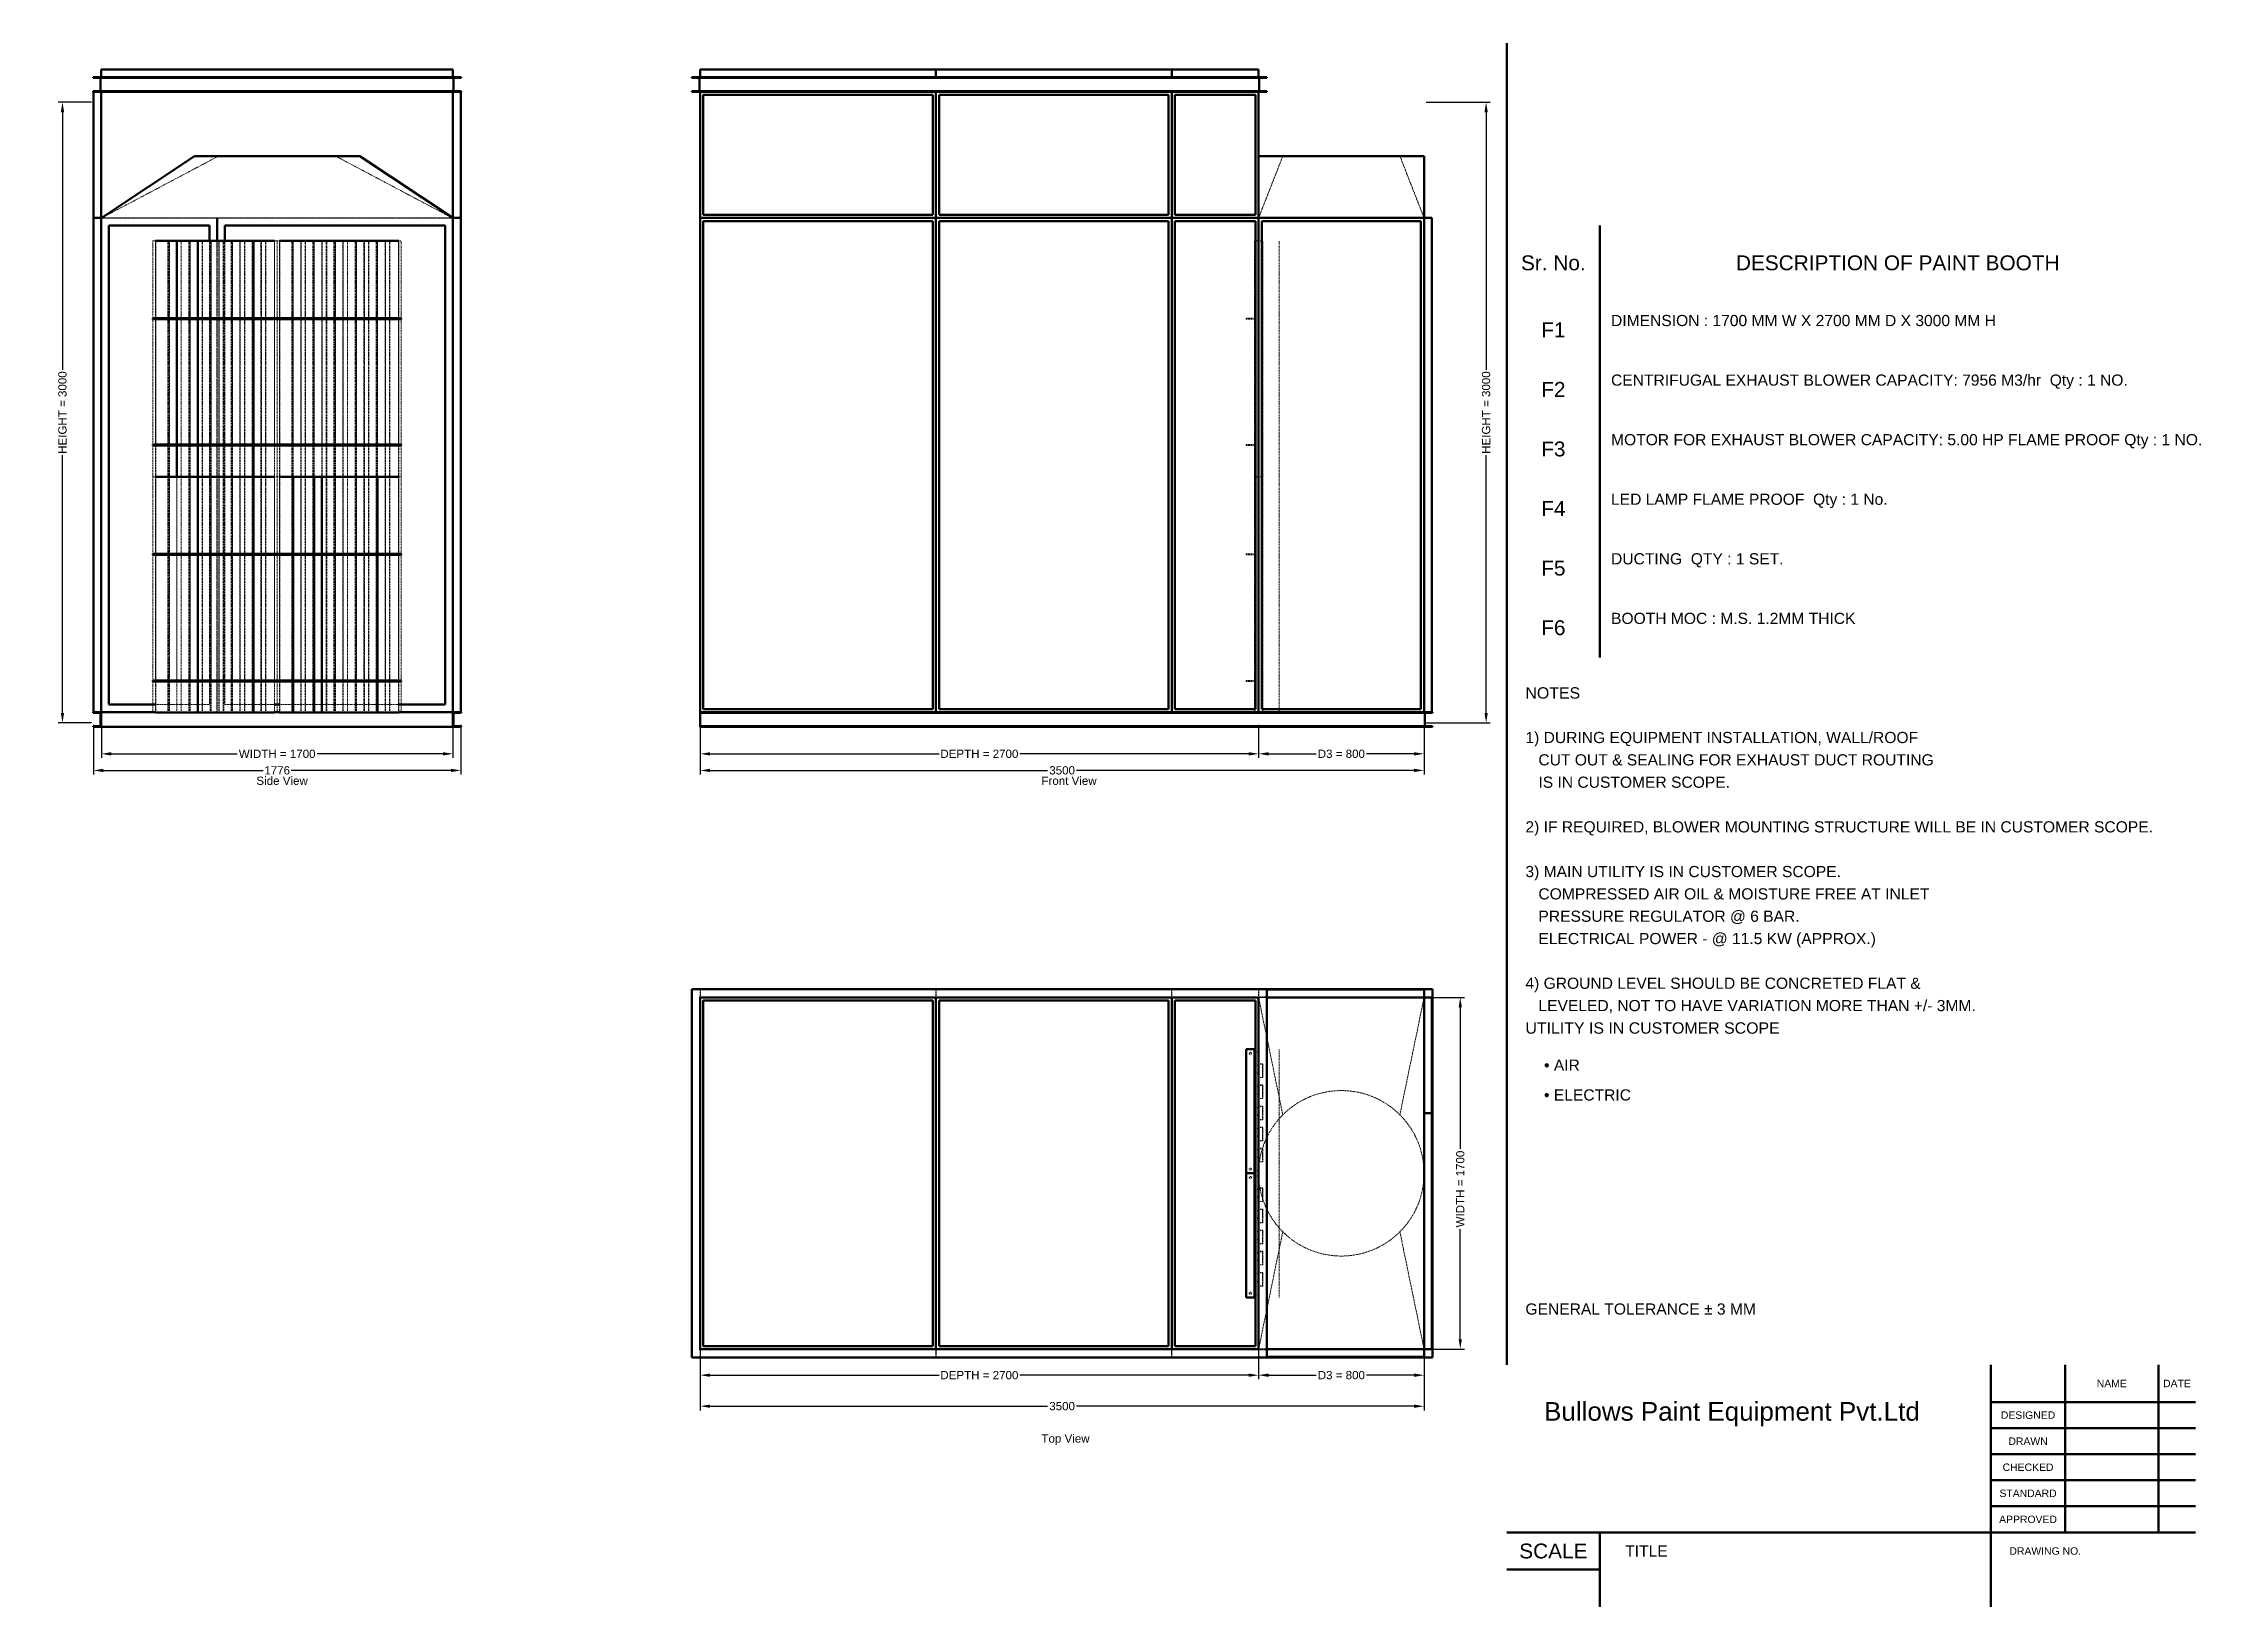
# Model space of a CAD drawing. Header units: millimetres. Extents: x 565 to 10996, y 270 to 7830.
import ezdxf
from ezdxf.enums import TextEntityAlignment as Align

# ---------------------------------------------------------------- set-up
doc = ezdxf.new("R2010")
doc.units = ezdxf.units.MM
doc.linetypes.add('Hidden', pattern=[15, 5, -3, 5, -2])
for name, color, linetype, lineweight in [('Default', 7, 'Continuous', 50), ('Edges', 7, 'Hidden', 15), ('HiddenEdges', 2, 'Hidden', 15), ('HiddenSilhouettes', 2, 'Hidden', 15), ('HiddenWires', 7, 'Hidden', 15), ('Silhouettes', 7, 'Continuous', 50), ('Wires', 7, 'Hidden', 15)]:
    doc.layers.add(name, color=color, linetype=linetype, lineweight=lineweight)
doc.layers.add('Dimension', color=7, linetype='Continuous', lineweight=50, true_color=0x6495ed)
doc.styles.add('Default', font='arial.ttf')
doc.dimstyles.get("Standard").update_dxf_attribs({"dimtxt": 0.18, "dimasz": 0.18, "dimexe": 0.18, "dimexo": 0.0625, "dimgap": 0.09, "dimtad": 0, "dimtih": 1, "dimtoh": 1, "dimdec": 4, "dimzin": 0, "dimdsep": 46, "dimtxsty": 'Standard', "dimcen": 0.09, "dimadec": 0, "dimazin": 0, "dimtfac": 1, "dimtdec": 4, "dimtofl": 0, "dimtmove": 0, "dimatfit": 3, "dimfxl": 1, "dimtolj": 1, "dimtzin": 0, "dimarcsym": 0})

msp = doc.modelspace()

# ---------------------------------------------------------------- texts
at = {"layer": 'Default', "style": 'Default'}
for s, height, p in [('Sr. No.', 72, (7866, 6768)), ('DESCRIPTION OF PAINT BOOTH', 72, (9531, 6768)), ('F1', 72, (7866, 6444)), ('F2', 72, (7866, 6156)), ('F3', 72, (7866, 5868)), ('F4', 72, (7866, 5580)), ('F5', 72, (7866, 5292)), ('F6', 72, (7866, 5004)), ('NAME', 36, (10566, 1350)), ('DATE', 36, (10881, 1350)), ('DESIGNED', 36, (10161, 1197)), ('DRAWN', 36, (10161, 1071)), ('CHECKED', 36, (10161, 945)), ('STANDARD', 36, (10161, 819)), ('APPROVED', 36, (10161, 693)), ('SCALE', 72, (7866, 540)), ('TITLE', 54, (8316, 540))]:
    msp.add_text(s, height=height, dxfattribs=at).set_placement(p, align=Align.MIDDLE_CENTER)
for s, height, p in [('DIMENSION : 1700 MM W X 2700 MM D X 3000 MM H', 54, (8145, 6516)), ('CENTRIFUGAL EXHAUST BLOWER CAPACITY: 7956 M3/hr  Qty : 1 NO.', 54, (8145, 6228)), ('MOTOR FOR EXHAUST BLOWER CAPACITY: 5.00 HP FLAME PROOF Qty : 1 NO.', 54, (8145, 5940)), ('LED LAMP FLAME PROOF  Qty : 1 No.', 54, (8145, 5652)), ('DUCTING  QTY : 1 SET.', 54, (8145, 5364)), ('BOOTH MOC : M.S. 1.2MM THICK', 54, (8145, 5076)), ('NOTES', 55, (7731, 4716)), ('1) DURING EQUIPMENT INSTALLATION, WALL/ROOF', 54, (7731, 4500)), ('   CUT OUT & SEALING FOR EXHAUST DUCT ROUTING', 54, (7731, 4392)), ('   IS IN CUSTOMER SCOPE.', 54, (7731, 4284)), ('2) IF REQUIRED, BLOWER MOUNTING STRUCTURE WILL BE IN CUSTOMER SCOPE.', 54, (7731, 4068)), ('3) MAIN UTILITY IS IN CUSTOMER SCOPE.', 54, (7731, 3852)), ('   COMPRESSED AIR OIL & MOISTURE FREE AT INLET', 54, (7731, 3744)), ('   PRESSURE REGULATOR @ 6 BAR.', 54, (7731, 3636)), ('   ELECTRICAL POWER - @ 11.5 KW (APPROX.)', 54, (7731, 3528)), ('4) GROUND LEVEL SHOULD BE CONCRETED FLAT &', 54, (7731, 3312)), ('   LEVELED, NOT TO HAVE VARIATION MORE THAN +/- 3MM.', 54, (7731, 3204)), ('UTILITY IS IN CUSTOMER SCOPE', 55, (7731, 3096)), ('• AIR', 54, (7821, 2916)), ('• ELECTRIC', 54, (7821, 2772)), ('Bullows Paint Equipment Pvt.Ltd', 90, (7821, 1260))]:
    msp.add_text(s, height=height, dxfattribs=at).set_placement(p, align=Align.TOP_LEFT)
for s, height, p in [('GENERAL TOLERANCE ± 3 MM', 54, (7731, 1710)), ('DRAWING NO.', 36, (10071, 540))]:
    msp.add_text(s, height=height, dxfattribs=at).set_placement(p, align=Align.MIDDLE_LEFT)
at = {"layer": 'Dimension', "style": 'Default'}
for s, p in [('Side View', (1595.6667, 4244)), ('Front View', (5391, 4244)), ('Top View', (5391, 1064))]:
    msp.add_text(s, height=40, dxfattribs=at).set_placement(p)

# ---------------------------------------------------------------- blocks, each defined once
blk = doc.blocks.new('Top')
at = {"layer": 'Edges'}
for points in [[(990, 656), (1067, 283)], [(1633, -283), (1750, -850)]]:
    blk.add_lwpolyline(points, dxfattribs=at)
for points in [[(1633, 283, 0), (1750, 850, 0)], [(990, -656, 0), (1067, -283, 0)]]:
    blk.add_polyline3d(points, dxfattribs=at)
for start, end in [(45, 135), (135, 154.1767), (315, 45), (205.8233, 225), (225, 315)]:
    blk.add_arc((1350, 0), 400, start, end, dxfattribs=at)
at = {"layer": 'HiddenEdges'}
blk.add_lwpolyline([(950, 850), (990, 656)], dxfattribs=at)
for points in [[(-1753, -853, 0), (-1753, 853, 0)], [(-1753, 853, 0), (953, 853, 0)], [(-1750, 853, 0), (1753, 853, 0)], [(-1749, 850, 0), (-1749, 887, 0)], [(-1749, 887, 0), (-611, 887, 0)], [(-1749, 849, 0), (-611, 849, 0)], [(-1749, -849, 0), (-1749, 849, 0)], [(-1735, 887, 0), (-1735, 888, 0)], [(-625, 887, 0), (-625, 888, 0)], [(-611, 850, 0), (-611, 887, 0)], [(-611, -849, 0), (-611, 849, 0)], [(-609, 850, 0), (-609, 887, 0)], [(-609, 887, 0), (529, 887, 0)], [(-609, 849, 0), (529, 849, 0)], [(-609, -849, 0), (-609, 849, 0)], [(-595, 887, 0), (-595, 888, 0)], [(515, 887, 0), (515, 888, 0)], [(529, 850, 0), (529, 887, 0)], [(529, -849, 0), (529, 849, 0)], [(531, 850, 0), (531, 887, 0)], [(531, 887, 0), (949, 887, 0)], [(531, -849, 0), (531, 849, 0)], [(531, 849, 0), (949, 849, 0)], [(545, 887, 0), (545, 888, 0)], [(935, 887, 0), (935, 888, 0)], [(949, 850, 0), (949, 887, 0)], [(949, -849, 0), (949, 849, 0)], [(951, 887, 0), (1749, 887, 0)], [(951, 850, 0), (951, 887, 0)], [(953, -853, 0), (953, 853, 0)], [(965, 887, 0), (965, 888, 0)], [(1735, 887, 0), (1735, 888, 0)], [(1749, 850, 0), (1749, 887, 0)], [(1751, 291, 0), (1751, 849, 0)], [(1751, 849, 0), (1787, 849, 0)], [(1753, -853, 0), (1753, 853, 0)], [(1750, 813, 0), (1751, 813, 0)], [(1750, 327, 0), (1751, 327, 0)], [(1750, 253, 0), (1751, 253, 0)], [(1751, 291, 0), (1787, 291, 0)], [(1751, -849, 0), (1751, 289, 0)], [(1751, 289, 0), (1787, 289, 0)], [(950, -850, 0), (990, -656, 0)], [(1750, -813, 0), (1751, -813, 0)], [(-1753, -853, 0), (953, -853, 0)], [(-1750, -853, 0), (1753, -853, 0)], [(-1749, -849, 0), (-611, -849, 0)], [(-1749, -887, 0), (-1749, -850, 0)], [(-1749, -887, 0), (-611, -887, 0)], [(-1735, -888, 0), (-1735, -887, 0)], [(-625, -888, 0), (-625, -887, 0)], [(-611, -887, 0), (-611, -850, 0)], [(-609, -849, 0), (529, -849, 0)], [(-609, -887, 0), (-609, -850, 0)], [(-609, -887, 0), (529, -887, 0)], [(-595, -888, 0), (-595, -887, 0)], [(515, -888, 0), (515, -887, 0)], [(529, -887, 0), (529, -850, 0)], [(531, -849, 0), (949, -849, 0)], [(531, -887, 0), (531, -850, 0)], [(531, -887, 0), (949, -887, 0)], [(545, -888, 0), (545, -887, 0)], [(935, -888, 0), (935, -887, 0)], [(949, -887, 0), (949, -850, 0)], [(951, -887, 0), (951, -850, 0)], [(951, -887, 0), (1749, -887, 0)], [(965, -888, 0), (965, -887, 0)], [(1735, -888, 0), (1735, -887, 0)], [(1749, -887, 0), (1749, -850, 0)], [(1751, -849, 0), (1787, -849, 0)]]:
    blk.add_polyline3d(points, dxfattribs=at)
blk.add_arc((1350, 0), 400, 154.1767, 205.8233, dxfattribs=at)
at = {"layer": 'HiddenSilhouettes'}
for points in [[(-1750, 850, 0), (-1750, 890, 0)], [(-1750, 850, 0), (-1750, 888, 0)], [(-1750, 888, 0), (-610, 888, 0)], [(-1750, 851, 0), (-610, 851, 0)], [(-610, 850, 0), (-610, 888, 0)], [(-610, 888, 0), (530, 888, 0)], [(-610, 851, 0), (530, 851, 0)], [(530, 850, 0), (530, 888, 0)], [(530, 888, 0), (950, 888, 0)], [(530, 851, 0), (950, 851, 0)], [(895, 850, 0), (1343, 850, 0)], [(950, 850, 0), (950, 888, 0)], [(950, 888, 0), (990, 888, 0)], [(950, 851, 0), (1750, 851, 0)], [(950, 850, 0), (990, 850, 0)], [(935, 588, 0), (950, 588, 0)], [(935, 586, 0), (950, 586, 0)], [(935, 523, 0), (950, 523, 0)], [(950, 529, 0), (970, 529, 0)], [(950, 527, 0), (969, 527, 0)], [(969, 464, 0), (969, 527, 0)], [(970, 463, 0), (970, 529, 0)], [(935, 522, 0), (950, 522, 0)], [(935, 486, 0), (950, 486, 0)], [(935, 484, 0), (950, 484, 0)], [(935, 421, 0), (950, 421, 0)], [(935, 420, 0), (950, 420, 0)], [(950, 464, 0), (969, 464, 0)], [(950, 463, 0), (970, 463, 0)], [(950, 427, 0), (970, 427, 0)], [(950, 425, 0), (969, 425, 0)], [(969, 362, 0), (969, 425, 0)], [(970, 361, 0), (970, 427, 0)], [(935, 384, 0), (950, 384, 0)], [(935, 382, 0), (950, 382, 0)], [(935, 319, 0), (950, 319, 0)], [(935, 318, 0), (950, 318, 0)], [(950, 362, 0), (969, 362, 0)], [(950, 361, 0), (970, 361, 0)], [(950, 325, 0), (970, 325, 0)], [(950, 323, 0), (969, 323, 0)], [(969, 260, 0), (969, 323, 0)], [(970, 259, 0), (970, 325, 0)], [(935, 282, 0), (950, 282, 0)], [(935, 280, 0), (950, 280, 0)], [(935, 217, 0), (950, 217, 0)], [(935, 216, 0), (950, 216, 0)], [(950, 260, 0), (969, 260, 0)], [(950, 259, 0), (970, 259, 0)], [(950, 223, 0), (970, 223, 0)], [(950, 221, 0), (969, 221, 0)], [(969, 158, 0), (969, 221, 0)], [(970, 157, 0), (970, 223, 0)], [(935, 180, 0), (950, 180, 0)], [(935, 178, 0), (950, 178, 0)], [(935, 115, 0), (950, 115, 0)], [(935, 114, 0), (950, 114, 0)], [(950, 158, 0), (969, 158, 0)], [(950, 157, 0), (970, 157, 0)], [(950, 121, 0), (970, 121, 0)], [(950, 119, 0), (969, 119, 0)], [(969, 56, 0), (969, 119, 0)], [(970, 55, 0), (970, 121, 0)], [(935, 78, 0), (950, 78, 0)], [(935, 76, 0), (950, 76, 0)], [(935, 13, 0), (950, 13, 0)], [(935, 12, 0), (950, 12, 0)], [(950, 56, 0), (969, 56, 0)], [(950, 55, 0), (970, 55, 0)], [(935, -12, 0), (950, -12, 0)], [(935, -14, 0), (950, -14, 0)], [(935, -77, 0), (950, -77, 0)], [(935, -78, 0), (950, -78, 0)], [(950, -71, 0), (970, -71, 0)], [(950, -73, 0), (969, -73, 0)], [(969, -136, 0), (969, -73, 0)], [(970, -137, 0), (970, -71, 0)], [(935, -114, 0), (950, -114, 0)], [(935, -116, 0), (950, -116, 0)], [(935, -179, 0), (950, -179, 0)], [(935, -180, 0), (950, -180, 0)], [(950, -136, 0), (969, -136, 0)], [(950, -137, 0), (970, -137, 0)], [(950, -173, 0), (970, -173, 0)], [(950, -175, 0), (969, -175, 0)], [(969, -238, 0), (969, -175, 0)], [(970, -239, 0), (970, -173, 0)], [(935, -216, 0), (950, -216, 0)], [(935, -218, 0), (950, -218, 0)], [(935, -281, 0), (950, -281, 0)], [(935, -282, 0), (950, -282, 0)], [(950, -238, 0), (969, -238, 0)], [(950, -239, 0), (970, -239, 0)], [(950, -275, 0), (970, -275, 0)], [(950, -277, 0), (969, -277, 0)], [(969, -340, 0), (969, -277, 0)], [(970, -341, 0), (970, -275, 0)], [(935, -318, 0), (950, -318, 0)], [(935, -320, 0), (950, -320, 0)], [(935, -383, 0), (950, -383, 0)], [(935, -384, 0), (950, -384, 0)], [(950, -340, 0), (969, -340, 0)], [(950, -341, 0), (970, -341, 0)], [(950, -377, 0), (970, -377, 0)], [(950, -379, 0), (969, -379, 0)], [(969, -442, 0), (969, -379, 0)], [(970, -443, 0), (970, -377, 0)], [(935, -420, 0), (950, -420, 0)], [(935, -422, 0), (950, -422, 0)], [(935, -485, 0), (950, -485, 0)], [(935, -486, 0), (950, -486, 0)], [(950, -442, 0), (969, -442, 0)], [(950, -443, 0), (970, -443, 0)], [(950, -479, 0), (970, -479, 0)], [(950, -481, 0), (969, -481, 0)], [(969, -544, 0), (969, -481, 0)], [(970, -545, 0), (970, -479, 0)], [(935, -522, 0), (950, -522, 0)], [(935, -524, 0), (950, -524, 0)], [(935, -587, 0), (950, -587, 0)], [(935, -588, 0), (950, -588, 0)], [(950, -544, 0), (969, -544, 0)], [(950, -545, 0), (970, -545, 0)], [(-1750, -849, 0), (-610, -849, 0)], [(-1750, -888, 0), (-1750, -850, 0)], [(-1750, -850, 0), (895, -850, 0)], [(-1750, -890, 0), (-1750, -850, 0)], [(-1750, -888, 0), (-610, -888, 0)], [(-610, -849, 0), (530, -849, 0)], [(-610, -888, 0), (-610, -850, 0)], [(-610, -888, 0), (530, -888, 0)], [(530, -849, 0), (950, -849, 0)], [(530, -888, 0), (530, -850, 0)], [(530, -888, 0), (950, -888, 0)], [(895, -850, 0), (1343, -850, 0)], [(895, -890, 0), (990, -890, 0)], [(950, -849, 0), (1750, -849, 0)], [(950, -888, 0), (950, -850, 0)], [(950, -850, 0), (990, -850, 0)], [(950, -888, 0), (990, -888, 0)]]:
    blk.add_polyline3d(points, dxfattribs=at)
at = {"layer": 'HiddenWires'}
for points in [[(1050, 0, 0), (1050, 600, 0)], [(1750, 223, 0), (1750, 445, 0)], [(1050, -600, 0), (1050, 0, 0)]]:
    blk.add_polyline3d(points, dxfattribs=at)
at = {"layer": 'Silhouettes'}
for points in [[(-1790, 890, 0), (990, 890, 0)], [(-1790, -890, 0), (-1790, 890, 0)], [(-1750, -850, 0), (-1750, 850, 0)], [(-1750, 850, 0), (-610, 850, 0)], [(-1750, 850, 0), (895, 850, 0)], [(-1735, -835, 0), (-1735, 835, 0)], [(-1735, 835, 0), (-625, 835, 0)], [(-625, -835, 0), (-625, 835, 0)], [(-610, -850, 0), (-610, 850, 0)], [(-610, 850, 0), (530, 850, 0)], [(-595, -835, 0), (-595, 835, 0)], [(-595, 835, 0), (515, 835, 0)], [(515, -835, 0), (515, 835, 0)], [(530, 850, 0), (950, 850, 0)], [(530, -850, 0), (530, 850, 0)], [(545, 835, 0), (935, 835, 0)], [(545, -835, 0), (545, 835, 0)], [(895, 890, 0), (1790, 890, 0)], [(935, -835, 0), (935, 835, 0)], [(950, -850, 0), (950, 850, 0)], [(990, -890, 0), (990, 890, 0)], [(990, 888, 0), (1750, 888, 0)], [(990, 850, 0), (1750, 850, 0)], [(1750, 850, 0), (1750, 888, 0)], [(1750, 850, 0), (1787, 850, 0)], [(1750, 290, 0), (1750, 850, 0)], [(1787, 290, 0), (1787, 850, 0)], [(1790, -890, 0), (1790, 890, 0)], [(890, 0, 0), (890, 600, 0)], [(890, 600, 0), (930, 600, 0)], [(930, 278, 0), (930, 600, 0)], [(930, 522, 0), (930, 588, 0)], [(930, 588, 0), (935, 588, 0)], [(931, 523, 0), (931, 586, 0)], [(931, 586, 0), (935, 586, 0)], [(931, 523, 0), (935, 523, 0)], [(930, 522, 0), (935, 522, 0)], [(930, 420, 0), (930, 486, 0)], [(930, 486, 0), (935, 486, 0)], [(930, 420, 0), (935, 420, 0)], [(931, 421, 0), (931, 484, 0)], [(931, 484, 0), (935, 484, 0)], [(931, 421, 0), (935, 421, 0)], [(930, 318, 0), (930, 384, 0)], [(930, 384, 0), (935, 384, 0)], [(930, 318, 0), (935, 318, 0)], [(931, 319, 0), (931, 382, 0)], [(931, 382, 0), (935, 382, 0)], [(931, 319, 0), (935, 319, 0)], [(930, 216, 0), (930, 282, 0)], [(930, 282, 0), (935, 282, 0)], [(930, 0, 0), (930, 223, 0)], [(930, 216, 0), (935, 216, 0)], [(931, 217, 0), (931, 280, 0)], [(931, 280, 0), (935, 280, 0)], [(931, 217, 0), (935, 217, 0)], [(1750, 290, 0), (1787, 290, 0)], [(1750, -850, 0), (1750, 290, 0)], [(1787, -850, 0), (1787, 290, 0)], [(930, 114, 0), (930, 180, 0)], [(930, 180, 0), (935, 180, 0)], [(930, 114, 0), (935, 114, 0)], [(931, 115, 0), (931, 178, 0)], [(931, 178, 0), (935, 178, 0)], [(931, 115, 0), (935, 115, 0)], [(890, -600, 0), (890, 0, 0)], [(890, 0, 0), (930, 0, 0)], [(930, 12, 0), (930, 78, 0)], [(930, 78, 0), (935, 78, 0)], [(930, 12, 0), (935, 12, 0)], [(930, -222, 0), (930, 0, 0)], [(931, 13, 0), (931, 76, 0)], [(931, 76, 0), (935, 76, 0)], [(931, 13, 0), (935, 13, 0)], [(930, -78, 0), (930, -12, 0)], [(930, -12, 0), (935, -12, 0)], [(930, -78, 0), (935, -78, 0)], [(931, -77, 0), (931, -14, 0)], [(931, -14, 0), (935, -14, 0)], [(931, -77, 0), (935, -77, 0)], [(930, -180, 0), (930, -114, 0)], [(930, -114, 0), (935, -114, 0)], [(930, -180, 0), (935, -180, 0)], [(931, -179, 0), (931, -116, 0)], [(931, -116, 0), (935, -116, 0)], [(931, -179, 0), (935, -179, 0)], [(930, -282, 0), (930, -216, 0)], [(930, -216, 0), (935, -216, 0)], [(930, -600, 0), (930, -278, 0)], [(930, -282, 0), (935, -282, 0)], [(931, -281, 0), (931, -218, 0)], [(931, -218, 0), (935, -218, 0)], [(931, -281, 0), (935, -281, 0)], [(930, -384, 0), (930, -318, 0)], [(930, -318, 0), (935, -318, 0)], [(930, -384, 0), (935, -384, 0)], [(931, -383, 0), (931, -320, 0)], [(931, -320, 0), (935, -320, 0)], [(931, -383, 0), (935, -383, 0)], [(930, -486, 0), (930, -420, 0)], [(930, -420, 0), (935, -420, 0)], [(930, -486, 0), (935, -486, 0)], [(931, -485, 0), (931, -422, 0)], [(931, -422, 0), (935, -422, 0)], [(931, -485, 0), (935, -485, 0)], [(890, -600, 0), (930, -600, 0)], [(930, -588, 0), (930, -522, 0)], [(930, -522, 0), (935, -522, 0)], [(930, -588, 0), (935, -588, 0)], [(931, -587, 0), (931, -524, 0)], [(931, -524, 0), (935, -524, 0)], [(931, -587, 0), (935, -587, 0)], [(-1790, -890, 0), (990, -890, 0)], [(-1750, -850, 0), (-610, -850, 0)], [(-1735, -835, 0), (-625, -835, 0)], [(-610, -850, 0), (530, -850, 0)], [(-595, -835, 0), (515, -835, 0)], [(530, -850, 0), (950, -850, 0)], [(545, -835, 0), (935, -835, 0)], [(990, -850, 0), (1750, -850, 0)], [(990, -888, 0), (1750, -888, 0)], [(990, -890, 0), (1790, -890, 0)], [(1750, -888, 0), (1750, -850, 0)], [(1750, -850, 0), (1787, -850, 0)]]:
    blk.add_polyline3d(points, dxfattribs=at)
for points in [[(-1750, 890, 0)], [(1750, 851, 0)], [(0, -850, 0)]]:
    blk.add_polyline3d(points, close=True, dxfattribs=at)
at = {"layer": 'Wires'}
for centre in [(910, 580), (910, 20), (910, -20), (910, -580)]:
    blk.add_circle(centre, 5, dxfattribs=at)
blk = doc.blocks.new('Front')
at = {"layer": 'Edges'}
for points in [[(950, 871, 0), (1067, 1170, 0)], [(1633, 1170, 0), (1750, 871, 0)]]:
    blk.add_polyline3d(points, dxfattribs=at)
at = {"layer": 'HiddenEdges'}
blk.add_lwpolyline([(950, 870), (950, 871)], dxfattribs=at)
for points in [[(-1749, 1551, 0), (-1749, 1588, 0)], [(-1749, 1588, 0), (-611, 1588, 0)], [(-1735, 1588, 0), (-1735, 1589, 0)], [(-625, 1588, 0), (-625, 1589, 0)], [(-611, 1551, 0), (-611, 1588, 0)], [(-609, 1551, 0), (-609, 1588, 0)], [(-609, 1588, 0), (529, 1588, 0)], [(-595, 1588, 0), (-595, 1589, 0)], [(515, 1588, 0), (515, 1589, 0)], [(529, 1551, 0), (529, 1588, 0)], [(531, 1588, 0), (949, 1588, 0)], [(531, 1551, 0), (531, 1588, 0)], [(545, 1588, 0), (545, 1589, 0)], [(935, 1588, 0), (935, 1589, 0)], [(949, 1551, 0), (949, 1588, 0)], [(-1750, 1481, 0), (-1750, 1551, 0)], [(-1749, 1480, 0), (-611, 1480, 0)], [(-1749, 872, 0), (-1749, 1480, 0)], [(-611, 872, 0), (-611, 1480, 0)], [(-609, 872, 0), (-609, 1480, 0)], [(-609, 1480, 0), (529, 1480, 0)], [(529, 872, 0), (529, 1480, 0)], [(531, 872, 0), (531, 1480, 0)], [(531, 1480, 0), (949, 1480, 0)], [(949, 872, 0), (949, 1480, 0)], [(950, 1481, 0), (950, 1551, 0)], [(-1749, 872, 0), (-611, 872, 0)], [(-1749, 870, 0), (-611, 870, 0)], [(-1749, -1518, 0), (-1749, 870, 0)], [(-611, -1518, 0), (-611, 870, 0)], [(-609, 872, 0), (529, 872, 0)], [(-609, 870, 0), (529, 870, 0)], [(-609, -1518, 0), (-609, 870, 0)], [(529, -1518, 0), (529, 870, 0)], [(531, 872, 0), (949, 872, 0)], [(531, -1518, 0), (531, 870, 0)], [(531, 870, 0), (949, 870, 0)], [(949, -1518, 0), (949, 870, 0)], [(951, -1518, 0), (951, 870, 0)], [(951, 870, 0), (1749, 870, 0)], [(1749, -1518, 0), (1749, 870, 0)], [(1750, 871, 0), (1750, 870, 0)], [(1751, -1518, 0), (1751, 870, 0)], [(1751, 870, 0), (1787, 870, 0)], [(930, -380, 0), (930, 760, 0)], [(931, -380, 0), (931, 760, 0)], [(970, -380, 0), (970, 760, 0)], [(1750, 834, 0), (1751, 834, 0)], [(930, -1520, 0), (930, -380, 0)], [(970, -1520, 0), (970, -380, 0)], [(-1750, -1589, 0), (-1750, -1519, 0)], [(-1749, -1518, 0), (-611, -1518, 0)], [(-609, -1518, 0), (529, -1518, 0)], [(531, -1518, 0), (949, -1518, 0)], [(951, -1518, 0), (1749, -1518, 0)], [(1750, -1482, 0), (1751, -1482, 0)], [(1750, -1589, 0), (1750, -1519, 0)], [(1751, -1518, 0), (1787, -1518, 0)]]:
    blk.add_polyline3d(points, dxfattribs=at)
at = {"layer": 'HiddenSilhouettes'}
for points in [[(950, 870), (950, 871)], [(1750, 871), (1750, 870)]]:
    blk.add_lwpolyline(points, dxfattribs=at)
for points in [[(-1753, 1548, 0)], [(953, 1548, 0)], [(1753, -1522, 0)]]:
    blk.add_polyline3d(points, close=True, dxfattribs=at)
for points in [[(-1750, 1481, 0), (-1750, 1481, 0)], [(-1750, 870, 0), (-1750, 1480, 0)], [(-1750, 1480, 0), (-610, 1480, 0)], [(-610, 1481, 0), (-610, 1481, 0)], [(-610, 1480, 0), (530, 1480, 0)], [(530, 1481, 0), (530, 1481, 0)], [(530, 1480, 0), (950, 1480, 0)], [(950, 1481, 0), (950, 1481, 0)], [(-610, 871, 0), (-610, 1192, 0)], [(-1750, 870, 0), (-610, 870, 0)], [(-610, 870, 0), (530, 870, 0)], [(530, 870, 0), (530, 871, 0)], [(530, 870, 0), (950, 870, 0)], [(950, 870, 0), (950, 871, 0)], [(950, 870, 0), (1750, 870, 0)], [(930, 760, 0), (950, 760, 0)], [(950, 760, 0), (970, 760, 0)], [(969, -380, 0), (969, 760, 0)], [(890, 382, 0), (890, 387, 0)], [(890, 387, 0), (930, 387, 0)], [(890, 382, 0), (930, 382, 0)], [(930, 382, 0), (930, 387, 0)], [(-1750, -1520, 0), (-1750, 0, 0)], [(890, -230, 0), (890, -225, 0)], [(890, -225, 0), (930, -225, 0)], [(890, -230, 0), (930, -230, 0)], [(905, -230, 0), (905, -225, 0)], [(915, -230, 0), (915, -225, 0)], [(930, -230, 0), (930, -225, 0)], [(930, -380, 0), (950, -380, 0)], [(931, -1520, 0), (931, -380, 0)], [(950, -380, 0), (970, -380, 0)], [(969, -1520, 0), (969, -380, 0)], [(530, -1520, 0), (530, -795, 0)], [(890, -758, 0), (890, -753, 0)], [(890, -753, 0), (930, -753, 0)], [(890, -758, 0), (930, -758, 0)], [(930, -758, 0), (930, -753, 0)], [(950, -1520, 0), (950, -1192, 0)], [(890, -1370, 0), (890, -1365, 0)], [(890, -1365, 0), (930, -1365, 0)], [(890, -1370, 0), (930, -1370, 0)], [(905, -1370, 0), (905, -1365, 0)], [(915, -1370, 0), (915, -1365, 0)], [(930, -1370, 0), (930, -1365, 0)], [(-1750, -1520, 0), (-610, -1520, 0)], [(-610, -1520, 0), (-610, -1519, 0)], [(-610, -1520, 0), (530, -1520, 0)], [(530, -1520, 0), (950, -1520, 0)], [(950, -1520, 0), (1750, -1520, 0)], [(1750, -1520, 0), (1750, -1519, 0)]]:
    blk.add_polyline3d(points, dxfattribs=at)
at = {"layer": 'HiddenWires'}
for points in [[(1050, -380, 0), (1050, 760, 0)], [(1050, -1520, 0), (1050, -380, 0)]]:
    blk.add_polyline3d(points, dxfattribs=at)
at = {"layer": 'Silhouettes'}
for points in [[(-1750, 1551), (-1750, 1589)], [(950, 871), (950, 1170)], [(1750, 1170), (1750, 871)]]:
    blk.add_lwpolyline(points, dxfattribs=at)
for points in [[(-1750, 1589, 0), (-610, 1589, 0)], [(-610, 1589, 0), (530, 1589, 0)], [(-610, 1551, 0), (-610, 1589, 0)], [(530, 1589, 0), (950, 1589, 0)], [(530, 1551, 0), (530, 1589, 0)], [(950, 1551, 0), (950, 1589, 0)], [(-1790, 1551, 0), (990, 1551, 0)], [(-1790, 1548, 0), (-1790, 1551, 0)], [(-1790, 1548, 0), (990, 1548, 0)], [(-1790, 1481, 0), (-1790, 1484, 0)], [(-1790, 1484, 0), (990, 1484, 0)], [(-1790, 1481, 0), (990, 1481, 0)], [(-1753, 1484, 0), (-1753, 1548, 0)], [(-1750, 871, 0), (-1750, 1481, 0)], [(-1735, 886, 0), (-1735, 1466, 0)], [(-1735, 1466, 0), (-625, 1466, 0)], [(-625, 886, 0), (-625, 1466, 0)], [(-610, 871, 0), (-610, 1481, 0)], [(-595, 1466, 0), (515, 1466, 0)], [(-595, 886, 0), (-595, 1466, 0)], [(515, 886, 0), (515, 1466, 0)], [(530, 871, 0), (530, 1481, 0)], [(545, 1466, 0), (935, 1466, 0)], [(545, 886, 0), (545, 1466, 0)], [(935, 886, 0), (935, 1466, 0)], [(950, 871, 0), (950, 1481, 0)], [(953, 1484, 0), (953, 1548, 0)], [(990, 1548, 0), (990, 1551, 0)], [(990, 1481, 0), (990, 1484, 0)], [(530, 871, 0), (530, 1192, 0)], [(950, 1170, 0), (1067, 1170, 0)], [(1067, 1170, 0), (1633, 1170, 0)], [(1633, 1170, 0), (1750, 1170, 0)], [(950, 871, 0), (950, 993, 0)], [(-1750, -1519, 0), (-1750, 871, 0)], [(-1750, 871, 0), (-1750, 871, 0)], [(-1750, 871, 0), (-610, 871, 0)], [(-1735, 886, 0), (-625, 886, 0)], [(-1735, -1504, 0), (-1735, 856, 0)], [(-1735, 856, 0), (-625, 856, 0)], [(-625, -1504, 0), (-625, 856, 0)], [(-610, -1519, 0), (-610, 871, 0)], [(-610, 870, 0), (-610, 871, 0)], [(-610, 871, 0), (530, 871, 0)], [(-595, 886, 0), (515, 886, 0)], [(-595, 856, 0), (515, 856, 0)], [(-595, -1504, 0), (-595, 856, 0)], [(515, -1504, 0), (515, 856, 0)], [(530, -1519, 0), (530, 871, 0)], [(530, 871, 0), (950, 871, 0)], [(545, 886, 0), (935, 886, 0)], [(545, -1504, 0), (545, 856, 0)], [(545, 856, 0), (935, 856, 0)], [(935, -1504, 0), (935, 856, 0)], [(950, 871, 0), (1750, 871, 0)], [(950, -1519, 0), (950, 871, 0)], [(965, 856, 0), (1735, 856, 0)], [(965, -1504, 0), (965, 856, 0)], [(1735, -1504, 0), (1735, 856, 0)], [(1750, -1519, 0), (1750, 871, 0)], [(1750, 871, 0), (1787, 871, 0)], [(1787, -1519, 0), (1787, 871, 0)], [(-610, -1519, 0), (-610, 0, 0)], [(1750, -1519, 0), (1750, -1192, 0)], [(-1750, -1519, 0), (1790, -1519, 0)], [(-1750, -1522, 0), (-1750, -1519, 0)], [(-1750, -1522, 0), (1790, -1522, 0)], [(-1750, -1586, 0), (-1750, -1522, 0)], [(-1735, -1504, 0), (-625, -1504, 0)], [(-595, -1504, 0), (515, -1504, 0)], [(545, -1504, 0), (935, -1504, 0)], [(965, -1504, 0), (1735, -1504, 0)], [(1753, -1586, 0), (1753, -1522, 0)], [(1790, -1522, 0), (1790, -1519, 0)], [(-1750, -1589, 0), (-1750, -1586, 0)], [(-1750, -1586, 0), (1790, -1586, 0)], [(-1750, -1589, 0), (1790, -1589, 0)], [(1790, -1589, 0), (1790, -1586, 0)]]:
    blk.add_polyline3d(points, dxfattribs=at)
for points in [[(530, 1480, 0)], [(950, 1480, 0)], [(-610, 870, 0)], [(1750, 870, 0)]]:
    blk.add_polyline3d(points, close=True, dxfattribs=at)
blk = doc.blocks.new('Left')
at = {"layer": 'Edges'}
blk.add_lwpolyline([(283, 1170), (849, 870)], dxfattribs=at)
for points in [[(-850, 870, 0), (-283, 1170, 0)], [(-588, 387, 0), (-588, 760, 0)], [(-521, 387, 0), (-521, 760, 0)], [(-420, 387, 0), (-420, 760, 0)], [(-318, 387, 0), (-318, 760, 0)], [(-282, 387, 0), (-282, 760, 0)], [(-216, 387, 0), (-216, 760, 0)], [(-180, 387, 0), (-180, 760, 0)], [(-78, 387, 0), (-78, 760, 0)], [(-12, 387, 0), (-12, 760, 0)], [(12, 387, 0), (12, 760, 0)], [(78, 387, 0), (78, 760, 0)], [(114, 387, 0), (114, 760, 0)], [(180, 387, 0), (180, 760, 0)], [(216, 387, 0), (216, 760, 0)], [(282, 387, 0), (282, 760, 0)], [(318, 387, 0), (318, 760, 0)], [(384, 387, 0), (384, 760, 0)], [(420, 387, 0), (420, 760, 0)], [(486, 387, 0), (486, 760, 0)], [(522, 387, 0), (522, 760, 0)], [(588, 387, 0), (588, 760, 0)], [(-588, -225, 0), (-588, 382, 0)], [(-521, -225, 0), (-521, 382, 0)], [(-420, -225, 0), (-420, 382, 0)], [(-318, -225, 0), (-318, 382, 0)], [(-282, -225, 0), (-282, 382, 0)], [(-216, -225, 0), (-216, 382, 0)], [(-180, -225, 0), (-180, 382, 0)], [(-78, -225, 0), (-78, 382, 0)], [(-12, -225, 0), (-12, 382, 0)], [(12, -225, 0), (12, 382, 0)], [(78, -225, 0), (78, 382, 0)], [(114, -225, 0), (114, 382, 0)], [(180, -225, 0), (180, 382, 0)], [(216, -225, 0), (216, 382, 0)], [(282, -225, 0), (282, 382, 0)], [(318, -225, 0), (318, 382, 0)], [(384, -225, 0), (384, 382, 0)], [(420, -225, 0), (420, 382, 0)], [(486, -225, 0), (486, 382, 0)], [(522, -225, 0), (522, 382, 0)], [(588, -225, 0), (588, 382, 0)], [(-588, -380, 0), (-588, -230, 0)], [(-521, -380, 0), (-521, -230, 0)], [(-420, -380, 0), (-420, -230, 0)], [(-318, -380, 0), (-318, -230, 0)], [(-282, -380, 0), (-282, -230, 0)], [(-216, -380, 0), (-216, -230, 0)], [(-180, -380, 0), (-180, -230, 0)], [(-78, -380, 0), (-78, -230, 0)], [(-12, -380, 0), (-12, -230, 0)], [(12, -380, 0), (12, -230, 0)], [(78, -380, 0), (78, -230, 0)], [(114, -380, 0), (114, -230, 0)], [(180, -380, 0), (180, -230, 0)], [(216, -380, 0), (216, -230, 0)], [(282, -380, 0), (282, -230, 0)], [(318, -380, 0), (318, -230, 0)], [(384, -380, 0), (384, -230, 0)], [(420, -380, 0), (420, -230, 0)], [(486, -380, 0), (486, -230, 0)], [(522, -380, 0), (522, -230, 0)], [(588, -380, 0), (588, -230, 0)], [(-588, -753, 0), (-588, -380, 0)], [(-521, -753, 0), (-521, -380, 0)], [(-485, -753, 0), (-485, -380, 0)], [(-420, -753, 0), (-420, -380, 0)], [(-318, -753, 0), (-318, -380, 0)], [(-282, -753, 0), (-282, -380, 0)], [(-216, -753, 0), (-216, -380, 0)], [(-180, -753, 0), (-180, -380, 0)], [(-78, -753, 0), (-78, -380, 0)], [(-12, -753, 0), (-12, -380, 0)], [(12, -753, 0), (12, -380, 0)], [(114, -753, 0), (114, -380, 0)], [(282, -753, 0), (282, -380, 0)], [(318, -753, 0), (318, -380, 0)], [(384, -753, 0), (384, -380, 0)], [(420, -753, 0), (420, -380, 0)], [(522, -753, 0), (522, -380, 0)], [(588, -753, 0), (588, -380, 0)], [(-588, -1365, 0), (-588, -758, 0)], [(-521, -1365, 0), (-521, -758, 0)], [(-485, -1365, 0), (-485, -758, 0)], [(-420, -1365, 0), (-420, -758, 0)], [(-318, -1365, 0), (-318, -758, 0)], [(-282, -1365, 0), (-282, -758, 0)], [(-216, -1365, 0), (-216, -758, 0)], [(-180, -1365, 0), (-180, -758, 0)], [(-78, -1365, 0), (-78, -758, 0)], [(-12, -1365, 0), (-12, -758, 0)], [(12, -1365, 0), (12, -758, 0)], [(114, -1365, 0), (114, -758, 0)], [(282, -1365, 0), (282, -758, 0)], [(318, -1365, 0), (318, -758, 0)], [(384, -1365, 0), (384, -758, 0)], [(420, -1365, 0), (420, -758, 0)], [(522, -1365, 0), (522, -758, 0)], [(588, -1365, 0), (588, -758, 0)], [(-588, -1520, 0), (-588, -1370, 0)], [(-521, -1520, 0), (-521, -1370, 0)], [(-485, -1520, 0), (-485, -1370, 0)], [(-420, -1520, 0), (-420, -1370, 0)], [(-318, -1520, 0), (-318, -1370, 0)], [(-282, -1520, 0), (-282, -1370, 0)], [(-216, -1520, 0), (-216, -1370, 0)], [(-180, -1520, 0), (-180, -1370, 0)], [(-78, -1520, 0), (-78, -1370, 0)], [(-12, -1520, 0), (-12, -1370, 0)], [(12, -1520, 0), (12, -1370, 0)], [(114, -1520, 0), (114, -1370, 0)], [(282, -1520, 0), (282, -1370, 0)], [(318, -1520, 0), (318, -1370, 0)], [(384, -1520, 0), (384, -1370, 0)], [(420, -1520, 0), (420, -1370, 0)], [(522, -1520, 0), (522, -1370, 0)], [(588, -1520, 0), (588, -1370, 0)]]:
    blk.add_polyline3d(points, dxfattribs=at)
for points in [[(-586, 760, 0)], [(-527, 760, 0)], [(-464, 760, 0)], [(-463, 760, 0)], [(-426, 760, 0)], [(-425, 760, 0)], [(-421, 760, 0)], [(-362, 760, 0)], [(-360, 760, 0)], [(-324, 760, 0)], [(-323, 760, 0)], [(-260, 760, 0)], [(-158, 760, 0)], [(-156, 760, 0)], [(-120, 760, 0)], [(-119, 760, 0)], [(-76, 760, 0)], [(-54, 760, 0)], [(14, 760, 0)], [(73, 760, 0)], [(136, 760, 0)], [(137, 760, 0)], [(173, 760, 0)], [(175, 760, 0)], [(238, 760, 0)], [(240, 760, 0)], [(275, 760, 0)], [(277, 760, 0)], [(340, 760, 0)], [(341, 760, 0)], [(377, 760, 0)], [(379, 760, 0)], [(442, 760, 0)], [(443, 760, 0)], [(479, 760, 0)], [(481, 760, 0)], [(544, 760, 0)], [(545, 760, 0)]]:
    blk.add_polyline3d(points, close=True, dxfattribs=at)
at = {"layer": 'HiddenEdges'}
blk.add_lwpolyline([(849, 870), (850, 870)], dxfattribs=at)
for points in [[(-849, 1551, 0), (-849, 1588, 0)], [(849, 1588, 0), (-849, 1588, 0)], [(-835, 1588, 0), (-835, 1589, 0)], [(835, 1588, 0), (835, 1589, 0)], [(849, 1551, 0), (849, 1588, 0)], [(-887, 1466, 0), (-888, 1466, 0)], [(-887, 872, 0), (-887, 1480, 0)], [(-850, 1480, 0), (-887, 1480, 0)], [(-850, 1481, 0), (-850, 1551, 0)], [(850, 1481, 0), (850, 1551, 0)], [(887, 1480, 0), (850, 1480, 0)], [(887, 872, 0), (887, 1480, 0)], [(888, 1466, 0), (887, 1466, 0)], [(-887, 886, 0), (-888, 886, 0)], [(-887, 856, 0), (-888, 856, 0)], [(-850, 872, 0), (-887, 872, 0)], [(-887, -1518, 0), (-887, 870, 0)], [(-850, 870, 0), (-887, 870, 0)], [(-849, -1518, 0), (-849, 870, 0)], [(-291, -1518, 0), (-291, 870, 0)], [(-289, -1518, 0), (-289, 870, 0)], [(887, 872, 0), (850, 872, 0)], [(887, 870, 0), (850, 870, 0)], [(888, 886, 0), (887, 886, 0)], [(887, -1518, 0), (887, 870, 0)], [(888, 856, 0), (887, 856, 0)], [(-586, -380, 0), (-586, 760, 0)], [(-527, -380, 0), (-527, 760, 0)], [(-464, -380, 0), (-464, 760, 0)], [(-463, -380, 0), (-463, 760, 0)], [(-426, -380, 0), (-426, 760, 0)], [(-425, -380, 0), (-425, 760, 0)], [(-421, -380, 0), (-421, 760, 0)], [(-362, -380, 0), (-362, 760, 0)], [(-360, -380, 0), (-360, 760, 0)], [(-324, -380, 0), (-324, 760, 0)], [(-323, -380, 0), (-323, 760, 0)], [(-260, -380, 0), (-260, 760, 0)], [(-222, -380, 0), (-222, 760, 0)], [(-158, -380, 0), (-158, 760, 0)], [(-156, -380, 0), (-156, 760, 0)], [(-120, -380, 0), (-120, 760, 0)], [(-119, -380, 0), (-119, 760, 0)], [(-76, -380, 0), (-76, 760, 0)], [(-54, -380, 0), (-54, 760, 0)], [(14, -380, 0), (14, 760, 0)], [(73, -380, 0), (73, 760, 0)], [(136, -380, 0), (136, 760, 0)], [(137, -380, 0), (137, 760, 0)], [(173, -380, 0), (173, 760, 0)], [(175, -380, 0), (175, 760, 0)], [(238, -380, 0), (238, 760, 0)], [(240, -380, 0), (240, 760, 0)], [(275, -380, 0), (275, 760, 0)], [(277, -380, 0), (277, 760, 0)], [(340, -380, 0), (340, 760, 0)], [(341, -380, 0), (341, 760, 0)], [(377, -380, 0), (377, 760, 0)], [(379, -380, 0), (379, 760, 0)], [(442, -380, 0), (442, 760, 0)], [(443, -380, 0), (443, 760, 0)], [(479, -380, 0), (479, 760, 0)], [(481, -380, 0), (481, 760, 0)], [(544, -380, 0), (544, 760, 0)], [(545, -380, 0), (545, 760, 0)], [(-588, 382, 0), (-588, 387, 0)], [(-521, 382, 0), (-521, 387, 0)], [(-420, 382, 0), (-420, 387, 0)], [(-318, 382, 0), (-318, 387, 0)], [(-282, 382, 0), (-282, 387, 0)], [(-216, 382, 0), (-216, 387, 0)], [(-180, 382, 0), (-180, 387, 0)], [(-78, 382, 0), (-78, 387, 0)], [(-12, 382, 0), (-12, 387, 0)], [(12, 382, 0), (12, 387, 0)], [(78, 382, 0), (78, 387, 0)], [(114, 382, 0), (114, 387, 0)], [(180, 382, 0), (180, 387, 0)], [(216, 382, 0), (216, 387, 0)], [(282, 382, 0), (282, 387, 0)], [(318, 382, 0), (318, 387, 0)], [(384, 382, 0), (384, 387, 0)], [(420, 382, 0), (420, 387, 0)], [(486, 382, 0), (486, 387, 0)], [(522, 382, 0), (522, 387, 0)], [(588, 382, 0), (588, 387, 0)], [(-588, -230, 0), (-588, -225, 0)], [(-521, -230, 0), (-521, -225, 0)], [(-420, -230, 0), (-420, -225, 0)], [(-318, -230, 0), (-318, -225, 0)], [(-282, -230, 0), (-282, -225, 0)], [(-216, -230, 0), (-216, -225, 0)], [(-180, -230, 0), (-180, -225, 0)], [(-78, -230, 0), (-78, -225, 0)], [(-12, -230, 0), (-12, -225, 0)], [(12, -230, 0), (12, -225, 0)], [(78, -230, 0), (78, -225, 0)], [(114, -230, 0), (114, -225, 0)], [(180, -230, 0), (180, -225, 0)], [(216, -230, 0), (216, -225, 0)], [(282, -230, 0), (282, -225, 0)], [(318, -230, 0), (318, -225, 0)], [(384, -230, 0), (384, -225, 0)], [(420, -230, 0), (420, -225, 0)], [(486, -230, 0), (486, -225, 0)], [(522, -230, 0), (522, -225, 0)], [(588, -230, 0), (588, -225, 0)], [(-586, -1520, 0), (-586, -380, 0)], [(-464, -1520, 0), (-464, -380, 0)], [(-463, -1520, 0), (-463, -380, 0)], [(-426, -1520, 0), (-426, -380, 0)], [(-425, -1520, 0), (-425, -380, 0)], [(-421, -1520, 0), (-421, -380, 0)], [(-362, -1520, 0), (-362, -380, 0)], [(-360, -1520, 0), (-360, -380, 0)], [(-324, -1520, 0), (-324, -380, 0)], [(-323, -1520, 0), (-323, -380, 0)], [(-260, -1520, 0), (-260, -380, 0)], [(-222, -1520, 0), (-222, -380, 0)], [(-158, -1520, 0), (-158, -380, 0)], [(-156, -1520, 0), (-156, -380, 0)], [(-120, -1520, 0), (-120, -380, 0)], [(-119, -1520, 0), (-119, -380, 0)], [(-76, -1520, 0), (-76, -380, 0)], [(-54, -1520, 0), (-54, -380, 0)], [(14, -1520, 0), (14, -380, 0)], [(136, -1520, 0), (136, -380, 0)], [(137, -1520, 0), (137, -380, 0)], [(175, -1520, 0), (175, -380, 0)], [(179, -1520, 0), (179, -380, 0)], [(240, -1520, 0), (240, -380, 0)], [(277, -1520, 0), (277, -380, 0)], [(340, -1520, 0), (340, -380, 0)], [(377, -1520, 0), (377, -380, 0)], [(383, -1520, 0), (383, -380, 0)], [(442, -1520, 0), (442, -380, 0)], [(443, -1520, 0), (443, -380, 0)], [(479, -1520, 0), (479, -380, 0)], [(524, -1520, 0), (524, -380, 0)], [(-588, -758, 0), (-588, -753, 0)], [(-521, -758, 0), (-521, -753, 0)], [(-485, -758, 0), (-485, -753, 0)], [(-420, -758, 0), (-420, -753, 0)], [(-318, -758, 0), (-318, -753, 0)], [(-282, -758, 0), (-282, -753, 0)], [(-216, -758, 0), (-216, -753, 0)], [(-180, -758, 0), (-180, -753, 0)], [(-78, -758, 0), (-78, -753, 0)], [(-12, -758, 0), (-12, -753, 0)], [(12, -758, 0), (12, -753, 0)], [(114, -758, 0), (114, -753, 0)], [(282, -758, 0), (282, -753, 0)], [(318, -758, 0), (318, -753, 0)], [(384, -758, 0), (384, -753, 0)], [(420, -758, 0), (420, -753, 0)], [(522, -758, 0), (522, -753, 0)], [(588, -758, 0), (588, -753, 0)], [(-588, -1370, 0), (-588, -1365, 0)], [(-521, -1370, 0), (-521, -1365, 0)], [(-485, -1370, 0), (-485, -1365, 0)], [(-420, -1370, 0), (-420, -1365, 0)], [(-318, -1370, 0), (-318, -1365, 0)], [(-282, -1370, 0), (-282, -1365, 0)], [(-216, -1370, 0), (-216, -1365, 0)], [(-180, -1370, 0), (-180, -1365, 0)], [(-78, -1370, 0), (-78, -1365, 0)], [(-12, -1370, 0), (-12, -1365, 0)], [(12, -1370, 0), (12, -1365, 0)], [(114, -1370, 0), (114, -1365, 0)], [(282, -1370, 0), (282, -1365, 0)], [(318, -1370, 0), (318, -1365, 0)], [(384, -1370, 0), (384, -1365, 0)], [(420, -1370, 0), (420, -1365, 0)], [(522, -1370, 0), (522, -1365, 0)], [(588, -1370, 0), (588, -1365, 0)], [(890, -1519, 0), (-890, -1519, 0)], [(890, -1522, 0), (-890, -1522, 0)], [(-887, -1504, 0), (-888, -1504, 0)], [(-850, -1518, 0), (-887, -1518, 0)], [(853, -1522, 0), (-853, -1522, 0)], [(-291, -1518, 0), (-849, -1518, 0)], [(849, -1518, 0), (-289, -1518, 0)], [(887, -1518, 0), (850, -1518, 0)], [(888, -1504, 0), (887, -1504, 0)], [(890, -1586, 0), (-890, -1586, 0)], [(890, -1589, 0), (-890, -1589, 0)], [(853, -1586, 0), (-853, -1586, 0)]]:
    blk.add_polyline3d(points, dxfattribs=at)
at = {"layer": 'HiddenSilhouettes'}
for points in [[(-888, 1481, 0), (-888, 1481, 0)], [(-850, 1481, 0), (-850, 1481, 0)], [(850, 1481, 0), (850, 1481, 0)], [(888, 1481, 0), (888, 1481, 0)], [(-848, 871, 0), (-290, 871, 0)], [(-290, 871, 0), (848, 871, 0)], [(-290, 870, 0), (-290, 871, 0)], [(849, 871, 0), (850, 870, 0)], [(849, 871, 0), (850, 871, 0)], [(-528, -380, 0), (-528, 760, 0)], [(-523, -380, 0), (-523, 760, 0)], [(-484, -380, 0), (-484, 760, 0)], [(-382, -380, 0), (-382, 760, 0)], [(-327, -1482, 0), (-327, 760, 0)], [(-319, -380, 0), (-319, 760, 0)], [(-290, -1519, 0), (-290, 760, 0)], [(-280, -380, 0), (-280, 760, 0)], [(-258, -380, 0), (-258, 760, 0)], [(-253, -1482, 0), (-253, 760, 0)], [(-221, -380, 0), (-221, 760, 0)], [(-217, -380, 0), (-217, 760, 0)], [(-178, -380, 0), (-178, 760, 0)], [(-115, -380, 0), (-115, 760, 0)], [(-56, -380, 0), (-56, 760, 0)], [(-13, -380, 0), (-13, 760, 0)], [(71, -380, 0), (71, 760, 0)], [(77, -380, 0), (77, 760, 0)], [(116, -380, 0), (116, 760, 0)], [(179, -380, 0), (179, 760, 0)], [(218, -380, 0), (218, 760, 0)], [(281, -380, 0), (281, 760, 0)], [(320, -380, 0), (320, 760, 0)], [(383, -380, 0), (383, 760, 0)], [(422, -380, 0), (422, 760, 0)], [(485, -380, 0), (485, 760, 0)], [(524, -380, 0), (524, 760, 0)], [(587, -380, 0), (587, 760, 0)], [(-485, 382, 0), (-485, 387, 0)], [(-384, 382, 0), (-384, 387, 0)], [(-114, 382, 0), (-114, 387, 0)], [(-585, -230, 0), (-585, -225, 0)], [(-575, -230, 0), (-575, -225, 0)], [(-485, -230, 0), (-485, -225, 0)], [(-384, -230, 0), (-384, -225, 0)], [(-114, -230, 0), (-114, -225, 0)], [(-25, -230, 0), (-25, -225, 0)], [(-15, -230, 0), (-15, -225, 0)], [(15, -230, 0), (15, -225, 0)], [(25, -230, 0), (25, -225, 0)], [(575, -230, 0), (575, -225, 0)], [(585, -230, 0), (585, -225, 0)], [(-528, -1520, 0), (-528, -380, 0)], [(-528, -380, 0), (-463, -380, 0)], [(-527, -1520, 0), (-527, -380, 0)], [(-527, -380, 0), (-521, -380, 0)], [(-523, -1520, 0), (-523, -380, 0)], [(-485, -380, 0), (-464, -380, 0)], [(-484, -1520, 0), (-484, -380, 0)], [(-426, -380, 0), (-360, -380, 0)], [(-425, -380, 0), (-420, -380, 0)], [(-384, -380, 0), (-362, -380, 0)], [(-382, -1520, 0), (-382, -380, 0)], [(-324, -380, 0), (-278, -380, 0)], [(-323, -380, 0), (-318, -380, 0)], [(-319, -1520, 0), (-319, -380, 0)], [(-282, -380, 0), (-278, -380, 0)], [(-280, -1520, 0), (-280, -380, 0)], [(-258, -1520, 0), (-258, -380, 0)], [(-222, -380, 0), (-167, -380, 0)], [(-221, -1520, 0), (-221, -380, 0)], [(-221, -380, 0), (-216, -380, 0)], [(-217, -1520, 0), (-217, -380, 0)], [(-180, -380, 0), (-167, -380, 0)], [(-178, -1520, 0), (-178, -380, 0)], [(-120, -380, 0), (-56, -380, 0)], [(-119, -380, 0), (-114, -380, 0)], [(-115, -1520, 0), (-115, -380, 0)], [(-78, -380, 0), (-56, -380, 0)], [(-56, -1520, 0), (-56, -380, 0)], [(-13, -1520, 0), (-13, -380, 0)], [(71, -1520, 0), (71, -380, 0)], [(71, -380, 0), (137, -380, 0)], [(73, -1520, 0), (73, -380, 0)], [(73, -380, 0), (78, -380, 0)], [(77, -1520, 0), (77, -380, 0)], [(114, -380, 0), (136, -380, 0)], [(116, -1520, 0), (116, -380, 0)], [(173, -1520, 0), (173, -380, 0)], [(173, -380, 0), (222, -380, 0)], [(175, -380, 0), (180, -380, 0)], [(216, -380, 0), (222, -380, 0)], [(218, -1520, 0), (218, -380, 0)], [(238, -1520, 0), (238, -380, 0)], [(275, -1520, 0), (275, -380, 0)], [(275, -380, 0), (334, -380, 0)], [(277, -380, 0), (282, -380, 0)], [(281, -1520, 0), (281, -380, 0)], [(318, -380, 0), (334, -380, 0)], [(320, -1520, 0), (320, -380, 0)], [(341, -1520, 0), (341, -380, 0)], [(377, -380, 0), (443, -380, 0)], [(379, -1520, 0), (379, -380, 0)], [(379, -380, 0), (384, -380, 0)], [(420, -380, 0), (442, -380, 0)], [(422, -1520, 0), (422, -380, 0)], [(479, -380, 0), (545, -380, 0)], [(481, -1520, 0), (481, -380, 0)], [(481, -380, 0), (486, -380, 0)], [(485, -1520, 0), (485, -380, 0)], [(522, -380, 0), (544, -380, 0)], [(544, -1520, 0), (544, -380, 0)], [(545, -1520, 0), (545, -380, 0)], [(587, -1520, 0), (587, -380, 0)], [(-384, -758, 0), (-384, -753, 0)], [(-114, -758, 0), (-114, -753, 0)], [(78, -758, 0), (78, -753, 0)], [(180, -758, 0), (180, -753, 0)], [(216, -758, 0), (216, -753, 0)], [(486, -758, 0), (486, -753, 0)], [(-585, -1370, 0), (-585, -1365, 0)], [(-575, -1370, 0), (-575, -1365, 0)], [(-384, -1370, 0), (-384, -1365, 0)], [(-114, -1370, 0), (-114, -1365, 0)], [(-25, -1370, 0), (-25, -1365, 0)], [(-15, -1370, 0), (-15, -1365, 0)], [(15, -1370, 0), (15, -1365, 0)], [(25, -1370, 0), (25, -1365, 0)], [(78, -1370, 0), (78, -1365, 0)], [(180, -1370, 0), (180, -1365, 0)], [(216, -1370, 0), (216, -1365, 0)], [(486, -1370, 0), (486, -1365, 0)], [(575, -1370, 0), (575, -1365, 0)], [(585, -1370, 0), (585, -1365, 0)], [(-588, -1482, 0), (-327, -1482, 0)], [(-588, -1519, 0), (-12, -1519, 0)], [(-528, -1520, 0), (-463, -1520, 0)], [(-527, -1520, 0), (-521, -1520, 0)], [(-485, -1520, 0), (-464, -1520, 0)], [(-426, -1520, 0), (-360, -1520, 0)], [(-425, -1520, 0), (-420, -1520, 0)], [(-384, -1520, 0), (-362, -1520, 0)], [(-324, -1520, 0), (-258, -1520, 0)], [(-323, -1520, 0), (-318, -1520, 0)], [(-282, -1520, 0), (-260, -1520, 0)], [(-253, -1482, 0), (-12, -1482, 0)], [(-222, -1520, 0), (-156, -1520, 0)], [(-221, -1520, 0), (-216, -1520, 0)], [(-180, -1520, 0), (-158, -1520, 0)], [(-120, -1520, 0), (-54, -1520, 0)], [(-119, -1520, 0), (-114, -1520, 0)], [(-78, -1520, 0), (-56, -1520, 0)], [(12, -1482, 0), (588, -1482, 0)], [(12, -1519, 0), (588, -1519, 0)], [(71, -1520, 0), (137, -1520, 0)], [(73, -1520, 0), (78, -1520, 0)], [(114, -1520, 0), (136, -1520, 0)], [(173, -1520, 0), (222, -1520, 0)], [(175, -1520, 0), (180, -1520, 0)], [(216, -1520, 0), (222, -1520, 0)], [(275, -1520, 0), (334, -1520, 0)], [(277, -1520, 0), (282, -1520, 0)], [(318, -1520, 0), (334, -1520, 0)], [(377, -1520, 0), (443, -1520, 0)], [(379, -1520, 0), (384, -1520, 0)], [(420, -1520, 0), (442, -1520, 0)], [(479, -1520, 0), (545, -1520, 0)], [(481, -1520, 0), (486, -1520, 0)], [(522, -1520, 0), (544, -1520, 0)], [(849, -1519, 0), (850, -1519, 0)]]:
    blk.add_polyline3d(points, dxfattribs=at)
for points in [[(-853, 1548, 0)], [(853, 1548, 0)]]:
    blk.add_polyline3d(points, close=True, dxfattribs=at)
at = {"layer": 'HiddenWires'}
for points in [[(849, 870, 0), (850, 870, 0)], [(-600, 382, 0), (-600, 387, 0)], [(-600, -230, 0), (-600, -225, 0)], [(-588, -380, 0), (-278, -380, 0)], [(-167, -380, 0), (-111, -380, 0)], [(-56, -380, 0), (-12, -380, 0)], [(12, -380, 0), (588, -380, 0)], [(-600, -758, 0), (-600, -753, 0)], [(-600, -1370, 0), (-600, -1365, 0)], [(-588, -1520, 0), (-12, -1520, 0)], [(12, -1520, 0), (588, -1520, 0)]]:
    blk.add_polyline3d(points, dxfattribs=at)
at = {"layer": 'Silhouettes'}
blk.add_lwpolyline([(-850, 870), (-400, 1170)], dxfattribs=at)
for points in [[(-850, 1589, 0), (850, 1589, 0)], [(-850, 1551, 0), (-850, 1589, 0)], [(850, 1551, 0), (850, 1589, 0)], [(-890, 1551, 0), (890, 1551, 0)], [(-890, 1548, 0), (-890, 1551, 0)], [(-890, 1548, 0), (890, 1548, 0)], [(-890, 1481, 0), (-890, 1484, 0)], [(-890, 1484, 0), (890, 1484, 0)], [(-890, 1481, 0), (890, 1481, 0)], [(-888, 871, 0), (-888, 1481, 0)], [(-853, 1484, 0), (-853, 1548, 0)], [(-851, 1480, 0), (-850, 1480, 0)], [(-851, 870, 0), (-851, 1480, 0)], [(-850, 1192, 0), (-850, 1481, 0)], [(849, 1480, 0), (850, 1480, 0)], [(849, 870, 0), (849, 1480, 0)], [(850, 1192, 0), (850, 1481, 0)], [(853, 1484, 0), (853, 1548, 0)], [(888, 871, 0), (888, 1481, 0)], [(890, 1548, 0), (890, 1551, 0)], [(890, 1481, 0), (890, 1484, 0)], [(-850, 870, 0), (-850, 1192, 0)], [(-400, 1170, 0), (-283, 1170, 0)], [(-283, 1170, 0), (283, 1170, 0)], [(283, 1170, 0), (400, 1170, 0)], [(400, 1170, 0), (849, 871, 0)], [(850, 870, 0), (850, 1192, 0)], [(-888, -1519, 0), (-888, 871, 0)], [(-888, 871, 0), (-850, 871, 0)], [(-851, -1520, 0), (-851, 870, 0)], [(-851, 870, 0), (-850, 870, 0)], [(-850, -1192, 0), (-850, 871, 0)], [(-850, 871, 0), (-848, 871, 0)], [(-290, 760, 0), (-290, 870, 0)], [(848, 871, 0), (849, 871, 0)], [(849, 870, 0), (850, 870, 0)], [(849, -1520, 0), (849, 870, 0)], [(850, 794, 0), (850, 871, 0)], [(850, 871, 0), (888, 871, 0)], [(888, -1519, 0), (888, 871, 0)], [(-813, 834, 0), (-327, 834, 0)], [(-813, -1482, 0), (-813, 834, 0)], [(-588, 760, 0), (-521, 760, 0)], [(-528, 760, 0), (-463, 760, 0)], [(-527, 760, 0), (-464, 760, 0)], [(-485, 760, 0), (-420, 760, 0)], [(-485, 387, 0), (-485, 760, 0)], [(-426, 760, 0), (-360, 760, 0)], [(-425, 760, 0), (-362, 760, 0)], [(-384, 760, 0), (-318, 760, 0)], [(-384, 387, 0), (-384, 760, 0)], [(-327, 760, 0), (-327, 834, 0)], [(-324, 760, 0), (-258, 760, 0)], [(-323, 760, 0), (-260, 760, 0)], [(-282, 760, 0), (-216, 760, 0)], [(-253, 760, 0), (-253, 834, 0)], [(-253, 834, 0), (813, 834, 0)], [(-222, 760, 0), (-156, 760, 0)], [(-221, 760, 0), (-158, 760, 0)], [(-180, 760, 0), (-114, 760, 0)], [(-120, 760, 0), (-54, 760, 0)], [(-119, 760, 0), (-56, 760, 0)], [(-114, 387, 0), (-114, 760, 0)], [(-78, 760, 0), (-12, 760, 0)], [(12, 760, 0), (78, 760, 0)], [(71, 760, 0), (137, 760, 0)], [(73, 760, 0), (136, 760, 0)], [(114, 760, 0), (180, 760, 0)], [(173, 760, 0), (222, 760, 0)], [(175, 760, 0), (222, 760, 0)], [(216, 760, 0), (282, 760, 0)], [(275, 760, 0), (334, 760, 0)], [(277, 760, 0), (334, 760, 0)], [(318, 760, 0), (384, 760, 0)], [(377, 760, 0), (443, 760, 0)], [(379, 760, 0), (442, 760, 0)], [(420, 760, 0), (486, 760, 0)], [(479, 760, 0), (545, 760, 0)], [(481, 760, 0), (544, 760, 0)], [(522, 760, 0), (588, 760, 0)], [(813, -1482, 0), (813, 834, 0)], [(850, 0, 0), (850, 794, 0)], [(-600, 387, 0), (0, 387, 0)], [(-600, 382, 0), (-600, 387, 0)], [(-600, 382, 0), (0, 382, 0)], [(-485, -225, 0), (-485, 382, 0)], [(-384, -225, 0), (-384, 382, 0)], [(-114, -225, 0), (-114, 382, 0)], [(0, 387, 0), (600, 387, 0)], [(0, 382, 0), (0, 387, 0)], [(0, 382, 0), (600, 382, 0)], [(600, 382, 0), (600, 387, 0)], [(850, -1192, 0), (850, 0, 0)], [(-600, -225, 0), (0, -225, 0)], [(-600, -230, 0), (-600, -225, 0)], [(-600, -230, 0), (0, -230, 0)], [(-485, -380, 0), (-485, -230, 0)], [(-384, -380, 0), (-384, -230, 0)], [(-114, -380, 0), (-114, -230, 0)], [(0, -225, 0), (600, -225, 0)], [(0, -230, 0), (0, -225, 0)], [(0, -230, 0), (600, -230, 0)], [(600, -230, 0), (600, -225, 0)], [(-588, -380, 0), (-521, -380, 0)], [(-521, -380, 0), (-485, -380, 0)], [(-485, -380, 0), (-420, -380, 0)], [(-420, -380, 0), (-384, -380, 0)], [(-384, -380, 0), (-318, -380, 0)], [(-384, -753, 0), (-384, -380, 0)], [(-318, -380, 0), (-282, -380, 0)], [(-282, -380, 0), (-216, -380, 0)], [(-216, -380, 0), (-180, -380, 0)], [(-180, -380, 0), (-114, -380, 0)], [(-114, -753, 0), (-114, -380, 0)], [(-114, -380, 0), (-78, -380, 0)], [(-78, -380, 0), (-12, -380, 0)], [(12, -380, 0), (78, -380, 0)], [(78, -753, 0), (78, -380, 0)], [(78, -380, 0), (114, -380, 0)], [(114, -380, 0), (180, -380, 0)], [(180, -753, 0), (180, -380, 0)], [(180, -380, 0), (216, -380, 0)], [(216, -380, 0), (282, -380, 0)], [(216, -753, 0), (216, -380, 0)], [(282, -380, 0), (318, -380, 0)], [(318, -380, 0), (384, -380, 0)], [(384, -380, 0), (420, -380, 0)], [(420, -380, 0), (486, -380, 0)], [(486, -753, 0), (486, -380, 0)], [(486, -380, 0), (522, -380, 0)], [(522, -380, 0), (588, -380, 0)], [(-600, -753, 0), (0, -753, 0)], [(-600, -758, 0), (-600, -753, 0)], [(-600, -758, 0), (0, -758, 0)], [(-384, -1365, 0), (-384, -758, 0)], [(-114, -1365, 0), (-114, -758, 0)], [(0, -753, 0), (600, -753, 0)], [(0, -758, 0), (0, -753, 0)], [(0, -758, 0), (600, -758, 0)], [(78, -1365, 0), (78, -758, 0)], [(180, -1365, 0), (180, -758, 0)], [(216, -1365, 0), (216, -758, 0)], [(486, -1365, 0), (486, -758, 0)], [(600, -758, 0), (600, -753, 0)], [(-850, -1520, 0), (-850, -1192, 0)], [(850, -1520, 0), (850, -1192, 0)], [(-600, -1365, 0), (0, -1365, 0)], [(-600, -1370, 0), (-600, -1365, 0)], [(-600, -1370, 0), (0, -1370, 0)], [(-384, -1520, 0), (-384, -1370, 0)], [(-114, -1520, 0), (-114, -1370, 0)], [(0, -1365, 0), (600, -1365, 0)], [(0, -1370, 0), (0, -1365, 0)], [(0, -1370, 0), (600, -1370, 0)], [(78, -1520, 0), (78, -1370, 0)], [(180, -1520, 0), (180, -1370, 0)], [(216, -1520, 0), (216, -1370, 0)], [(486, -1520, 0), (486, -1370, 0)], [(600, -1370, 0), (600, -1365, 0)], [(-890, -1519, 0), (-850, -1519, 0)], [(-890, -1522, 0), (-890, -1519, 0)], [(-890, -1522, 0), (-853, -1522, 0)], [(-853, -1586, 0), (-853, -1522, 0)], [(-851, -1520, 0), (-850, -1520, 0)], [(-850, -1589, 0), (-850, -1519, 0)], [(-850, -1519, 0), (-588, -1519, 0)], [(-813, -1482, 0), (-588, -1482, 0)], [(-588, -1520, 0), (-521, -1520, 0)], [(-521, -1520, 0), (-485, -1520, 0)], [(-485, -1520, 0), (-420, -1520, 0)], [(-420, -1520, 0), (-384, -1520, 0)], [(-384, -1520, 0), (-318, -1520, 0)], [(-318, -1520, 0), (-282, -1520, 0)], [(-282, -1520, 0), (-216, -1520, 0)], [(-216, -1520, 0), (-180, -1520, 0)], [(-180, -1520, 0), (-114, -1520, 0)], [(-114, -1520, 0), (-78, -1520, 0)], [(-78, -1520, 0), (-12, -1520, 0)], [(-12, -1482, 0), (12, -1482, 0)], [(-12, -1519, 0), (12, -1519, 0)], [(12, -1520, 0), (78, -1520, 0)], [(78, -1520, 0), (114, -1520, 0)], [(114, -1520, 0), (180, -1520, 0)], [(180, -1520, 0), (216, -1520, 0)], [(216, -1520, 0), (282, -1520, 0)], [(282, -1520, 0), (318, -1520, 0)], [(318, -1520, 0), (384, -1520, 0)], [(384, -1520, 0), (420, -1520, 0)], [(420, -1520, 0), (486, -1520, 0)], [(486, -1520, 0), (522, -1520, 0)], [(522, -1520, 0), (588, -1520, 0)], [(588, -1482, 0), (813, -1482, 0)], [(588, -1519, 0), (849, -1519, 0)], [(849, -1520, 0), (850, -1520, 0)], [(850, -1519, 0), (890, -1519, 0)], [(850, -1589, 0), (850, -1519, 0)], [(853, -1586, 0), (853, -1522, 0)], [(853, -1522, 0), (890, -1522, 0)], [(890, -1522, 0), (890, -1519, 0)], [(-890, -1586, 0), (-853, -1586, 0)], [(-890, -1589, 0), (-890, -1586, 0)], [(-890, -1589, 0), (-850, -1589, 0)], [(-850, -1589, 0), (850, -1589, 0)], [(850, -1589, 0), (890, -1589, 0)], [(853, -1586, 0), (890, -1586, 0)], [(890, -1589, 0), (890, -1586, 0)]]:
    blk.add_polyline3d(points, dxfattribs=at)
for points in [[(850, 871, 0)], [(-528, 760, 0)], [(-523, 760, 0)], [(-484, 760, 0)], [(-382, 760, 0)], [(-319, 760, 0)], [(-280, 760, 0)], [(-258, 760, 0)], [(-221, 760, 0)], [(-217, 760, 0)], [(-178, 760, 0)], [(-115, 760, 0)], [(-56, 760, 0)], [(-13, 760, 0)], [(71, 760, 0)], [(77, 760, 0)], [(116, 760, 0)], [(179, 760, 0)], [(218, 760, 0)], [(281, 760, 0)], [(320, 760, 0)], [(383, 760, 0)], [(422, 760, 0)], [(485, 760, 0)], [(524, 760, 0)], [(587, 760, 0)], [(-585, -225, 0)], [(-575, -225, 0)], [(-25, -225, 0)], [(-15, -225, 0)], [(15, -225, 0)], [(25, -225, 0)], [(575, -225, 0)], [(585, -225, 0)], [(111, -380, 0)], [(389, -380, 0)], [(-585, -1365, 0)], [(-575, -1365, 0)], [(-25, -1365, 0)], [(-15, -1365, 0)], [(15, -1365, 0)], [(25, -1365, 0)], [(575, -1365, 0)], [(585, -1365, 0)]]:
    blk.add_polyline3d(points, close=True, dxfattribs=at)
at = {"layer": 'Wires'}
for points in [[(-850, 870, 0), (849, 870, 0)], [(-600, 387, 0), (-600, 760, 0)], [(-600, 760, 0), (0, 760, 0)], [(0, 760, 0), (600, 760, 0)], [(0, -380, 0), (0, 760, 0)], [(600, -380, 0), (600, 760, 0)], [(-600, -225, 0), (-600, 382, 0)], [(-600, -380, 0), (-600, -230, 0)], [(-600, -753, 0), (-600, -380, 0)], [(-600, -380, 0), (-588, -380, 0)], [(-12, -380, 0), (0, -380, 0)], [(0, -1520, 0), (0, -380, 0)], [(0, -380, 0), (12, -380, 0)], [(588, -380, 0), (600, -380, 0)], [(600, -1520, 0), (600, -380, 0)], [(-600, -1365, 0), (-600, -758, 0)], [(-600, -1520, 0), (-600, -1370, 0)], [(-600, -1520, 0), (-588, -1520, 0)], [(-12, -1520, 0), (0, -1520, 0)], [(0, -1520, 0), (12, -1520, 0)], [(588, -1520, 0), (600, -1520, 0)]]:
    blk.add_polyline3d(points, dxfattribs=at)
blk = doc.blocks.new('*D4')
at = {"layer": 'Defpoints', "color": 0}
for p in [(3741, 2366), (7241, 2366), (7241, 1240)]:
    blk.add_point(p, dxfattribs=at)
at = {"layer": 'Dimension', "color": 0, "lineweight": -2}
for p, q in [((3741, 2356), (3741, 1220)), ((7241, 2356), (7241, 1220)), ((3789, 1240), (5421, 1240)), ((7193, 1240), (5561, 1240))]:
    blk.add_line(p, q, dxfattribs=at)
at = {"layer": 'Dimension', "color": 0}
for points in [[(3789, 1248), (3789, 1232), (3741, 1240)], [(7193, 1232), (7193, 1248), (7241, 1240)]]:
    blk.add_solid(points, dxfattribs=at)
at = {"layer": 'Dimension', "color": 0, "insert": (5491, 1240), "char_height": 40, "attachment_point": 5, "style": 'Default'}
blk.add_mtext('\\A1;3500', dxfattribs=at)
blk = doc.blocks.new('*D5')
at = {"layer": 'Defpoints', "color": 0}
for p in [(3741, 2366), (6441, 2366), (6441, 1390)]:
    blk.add_point(p, dxfattribs=at)
at = {"layer": 'Dimension', "color": 0, "lineweight": -2}
for p, q in [((3741, 2356), (3741, 1370)), ((6441, 2356), (6441, 1370)), ((3789, 1390), (4896, 1390)), ((6393, 1390), (5286, 1390))]:
    blk.add_line(p, q, dxfattribs=at)
at = {"layer": 'Dimension', "color": 0}
for points in [[(3789, 1398), (3789, 1382), (3741, 1390)], [(6393, 1382), (6393, 1398), (6441, 1390)]]:
    blk.add_solid(points, dxfattribs=at)
at = {"layer": 'Dimension', "color": 0, "insert": (5091, 1390), "char_height": 40, "attachment_point": 5, "style": 'Default'}
blk.add_mtext('\\A1;DEPTH = 2700', dxfattribs=at)
blk = doc.blocks.new('*D6')
at = {"layer": 'Defpoints', "color": 0}
for p in [(6441, 2366), (7241, 2366), (7241, 1390)]:
    blk.add_point(p, dxfattribs=at)
at = {"layer": 'Dimension', "color": 0, "lineweight": -2}
for p, q in [((6441, 2356), (6441, 1370)), ((7241, 2356), (7241, 1370)), ((6489, 1390), (6720, 1390)), ((7193, 1390), (6962, 1390))]:
    blk.add_line(p, q, dxfattribs=at)
at = {"layer": 'Dimension', "color": 0}
for points in [[(6489, 1398), (6489, 1382), (6441, 1390)], [(7193, 1382), (7193, 1398), (7241, 1390)]]:
    blk.add_solid(points, dxfattribs=at)
at = {"layer": 'Dimension', "color": 0, "insert": (6841, 1390), "char_height": 40, "attachment_point": 5, "style": 'Default'}
blk.add_mtext('\\A1;D3 = 800', dxfattribs=at)
blk = doc.blocks.new('*D7')
at = {"layer": 'Defpoints', "color": 0}
for p in [(7241, 3216), (7416, 3216), (7241, 1516)]:
    blk.add_point(p, dxfattribs=at)
at = {"layer": 'Dimension', "color": 0, "lineweight": -2}
for p, q in [((7251, 3216), (7436, 3216)), ((7416, 3168), (7416, 2484)), ((7416, 1564), (7416, 2096)), ((7251, 1516), (7436, 1516))]:
    blk.add_line(p, q, dxfattribs=at)
at = {"layer": 'Dimension', "color": 0}
for points in [[(7424, 3168), (7408, 3168), (7416, 3216)], [(7408, 1564), (7424, 1564), (7416, 1516)]]:
    blk.add_solid(points, dxfattribs=at)
at = {"layer": 'Dimension', "color": 0, "insert": (7416, 2290), "char_height": 40, "attachment_point": 5, "rotation": 90, "style": 'Default'}
blk.add_mtext('\\A1;WIDTH = 1700', dxfattribs=at)
blk = doc.blocks.new('*D8')
at = {"layer": 'Defpoints', "color": 0}
for p in [(3741, 4544), (6441, 4544), (6441, 4394)]:
    blk.add_point(p, dxfattribs=at)
at = {"layer": 'Dimension', "color": 0, "lineweight": -2}
for p, q in [((3741, 4534), (3741, 4374)), ((6441, 4534), (6441, 4374)), ((3789, 4394), (4896, 4394)), ((6393, 4394), (5286, 4394))]:
    blk.add_line(p, q, dxfattribs=at)
at = {"layer": 'Dimension', "color": 0}
for points in [[(3789, 4402), (3789, 4386), (3741, 4394)], [(6393, 4386), (6393, 4402), (6441, 4394)]]:
    blk.add_solid(points, dxfattribs=at)
at = {"layer": 'Dimension', "color": 0, "insert": (5091, 4394), "char_height": 40, "attachment_point": 5, "style": 'Default'}
blk.add_mtext('\\A1;DEPTH = 2700', dxfattribs=at)
blk = doc.blocks.new('*D9')
at = {"layer": 'Defpoints', "color": 0}
for p in [(6441, 4544), (7241, 4544), (7241, 4394)]:
    blk.add_point(p, dxfattribs=at)
at = {"layer": 'Dimension', "color": 0, "lineweight": -2}
for p, q in [((6441, 4534), (6441, 4374)), ((7241, 4534), (7241, 4374)), ((6489, 4394), (6720, 4394)), ((7193, 4394), (6962, 4394))]:
    blk.add_line(p, q, dxfattribs=at)
at = {"layer": 'Dimension', "color": 0}
for points in [[(6489, 4402), (6489, 4386), (6441, 4394)], [(7193, 4386), (7193, 4402), (7241, 4394)]]:
    blk.add_solid(points, dxfattribs=at)
at = {"layer": 'Dimension', "color": 0, "insert": (6841, 4394), "char_height": 40, "attachment_point": 5, "style": 'Default'}
blk.add_mtext('\\A1;D3 = 800', dxfattribs=at)
blk = doc.blocks.new('*D10')
at = {"layer": 'Defpoints', "color": 0}
for p in [(3741, 4544), (7241, 4544), (7241, 4314)]:
    blk.add_point(p, dxfattribs=at)
at = {"layer": 'Dimension', "color": 0, "lineweight": -2}
for p, q in [((3741, 4534), (3741, 4294)), ((7241, 4534), (7241, 4294)), ((3789, 4314), (5421, 4314)), ((7193, 4314), (5561, 4314))]:
    blk.add_line(p, q, dxfattribs=at)
at = {"layer": 'Dimension', "color": 0}
for points in [[(3789, 4322), (3789, 4306), (3741, 4314)], [(7193, 4306), (7193, 4322), (7241, 4314)]]:
    blk.add_solid(points, dxfattribs=at)
at = {"layer": 'Dimension', "color": 0, "insert": (5491, 4314), "char_height": 40, "attachment_point": 5, "style": 'Default'}
blk.add_mtext('\\A1;3500', dxfattribs=at)
blk = doc.blocks.new('*D11')
at = {"layer": 'Defpoints', "color": 0}
for p in [(7241, 7544), (7541, 7544), (7241, 4544)]:
    blk.add_point(p, dxfattribs=at)
at = {"layer": 'Dimension', "color": 0, "lineweight": -2}
for p, q in [((7251, 7544), (7561, 7544)), ((7541, 7496), (7541, 6250)), ((7541, 4592), (7541, 5838)), ((7251, 4544), (7561, 4544))]:
    blk.add_line(p, q, dxfattribs=at)
at = {"layer": 'Dimension', "color": 0}
for points in [[(7549, 7496), (7533, 7496), (7541, 7544)], [(7533, 4592), (7549, 4592), (7541, 4544)]]:
    blk.add_solid(points, dxfattribs=at)
at = {"layer": 'Dimension', "color": 0, "insert": (7541, 6044), "char_height": 40, "attachment_point": 5, "rotation": 90, "style": 'Default'}
blk.add_mtext('\\A1;HEIGHT = 3000', dxfattribs=at)
blk = doc.blocks.new('*D12')
at = {"layer": 'Defpoints', "color": 0}
for p in [(846, 4544), (2546, 4544), (2546, 4394)]:
    blk.add_point(p, dxfattribs=at)
at = {"layer": 'Dimension', "color": 0, "lineweight": -2}
for p, q in [((846, 4534), (846, 4374)), ((2546, 4534), (2546, 4374)), ((894, 4394), (1502, 4394)), ((2498, 4394), (1890, 4394))]:
    blk.add_line(p, q, dxfattribs=at)
at = {"layer": 'Dimension', "color": 0}
for points in [[(894, 4402), (894, 4386), (846, 4394)], [(2498, 4386), (2498, 4402), (2546, 4394)]]:
    blk.add_solid(points, dxfattribs=at)
at = {"layer": 'Dimension', "color": 0, "insert": (1696, 4394), "char_height": 40, "attachment_point": 5, "style": 'Default'}
blk.add_mtext('\\A1;WIDTH = 1700', dxfattribs=at)
blk = doc.blocks.new('*D13')
at = {"layer": 'Defpoints', "color": 0}
for p in [(808, 4544), (2584, 4544), (2584, 4314)]:
    blk.add_point(p, dxfattribs=at)
at = {"layer": 'Dimension', "color": 0, "lineweight": -2}
for p, q in [((808, 4534), (808, 4294)), ((2584, 4534), (2584, 4294)), ((856, 4314), (1628, 4314)), ((2536, 4314), (1763, 4314))]:
    blk.add_line(p, q, dxfattribs=at)
at = {"layer": 'Dimension', "color": 0}
for points in [[(856, 4322), (856, 4306), (808, 4314)], [(2536, 4306), (2536, 4322), (2584, 4314)]]:
    blk.add_solid(points, dxfattribs=at)
at = {"layer": 'Dimension', "color": 0, "insert": (1696, 4314), "char_height": 40, "attachment_point": 5, "style": 'Default'}
blk.add_mtext('\\A1;1776', dxfattribs=at)
blk = doc.blocks.new('*D14')
at = {"layer": 'Defpoints', "color": 0}
for p in [(658, 7544), (808, 7544), (808, 4544)]:
    blk.add_point(p, dxfattribs=at)
at = {"layer": 'Dimension', "color": 0, "lineweight": -2}
for p, q in [((798, 7544), (638, 7544)), ((658, 7496), (658, 6250)), ((658, 4592), (658, 5838)), ((798, 4544), (638, 4544))]:
    blk.add_line(p, q, dxfattribs=at)
at = {"layer": 'Dimension', "color": 0}
for points in [[(666, 7496), (650, 7496), (658, 7544)], [(650, 4592), (666, 4592), (658, 4544)]]:
    blk.add_solid(points, dxfattribs=at)
at = {"layer": 'Dimension', "color": 0, "insert": (658, 6044), "char_height": 40, "attachment_point": 5, "rotation": 90, "style": 'Default'}
blk.add_mtext('\\A1;HEIGHT = 3000', dxfattribs=at)

# ---------------------------------------------------------------- dimensions: what is measured, and where the dimension line sits
at = {"layer": 'Dimension'}
for base, p1, p2, text, picture, middle in [((657.6667, 7544), (807.6667, 4544), (807.6667, 7544), 'HEIGHT = <>', '*D14', (657.6667, 6044)), ((7541, 7544), (7241, 4544), (7241, 7544), 'HEIGHT = <>', '*D11', (7541, 6044)), ((7416, 3216), (7241, 1516), (7241, 3216), 'WIDTH = <>', '*D7', (7416, 2290))]:
    dim = msp.add_linear_dim(base=base, p1=p1, p2=p2, angle=90, text=text, dimstyle='Standard', override={"dimscale": 1, "dimtxt": 40, "dimasz": 48, "dimexe": 20, "dimexo": 10, "dimgap": 10, "dimtad": 0, "dimjust": 0, "dimtih": 0, "dimtoh": 0, "dimdec": 3, "dimlfac": 1, "dimzin": 8, "dimlunit": 2, "dimpost": '', "dimtxsty": 'Default', "dimsah": 0, "dimse1": 0, "dimse2": 0, "dimclrt": 0, "dimtol": 0, "dimlim": 0, "dimtp": 0, "dimtm": 0, "dimtfac": 1, "dimtdec": 3, "dimtix": 0, "dimtzin": 8}, dxfattribs=at)
    dim.commit()
    dim.dimension.update_dxf_attribs({"geometry": picture, "text_midpoint": middle, "dimtype": 160})
for base, p1, p2, picture, middle in [((2583.6667, 4314), (807.6667, 4544), (2583.6667, 4544), '*D13', (1695.6667, 4314)), ((7241, 4314), (3741, 4544), (7241, 4544), '*D10', (5491, 4314)), ((7241, 1240), (3741, 2366), (7241, 2366), '*D4', (5491, 1240))]:
    dim = msp.add_linear_dim(base=base, p1=p1, p2=p2, dimstyle='Standard', override={"dimscale": 1, "dimtxt": 40, "dimasz": 48, "dimexe": 20, "dimexo": 10, "dimgap": 10, "dimtad": 0, "dimjust": 0, "dimtih": 0, "dimtoh": 0, "dimdec": 3, "dimlfac": 1, "dimzin": 8, "dimlunit": 2, "dimpost": '', "dimtxsty": 'Default', "dimsah": 0, "dimse1": 0, "dimse2": 0, "dimclrt": 0, "dimtol": 0, "dimlim": 0, "dimtp": 0, "dimtm": 0, "dimtfac": 1, "dimtdec": 3, "dimtix": 0, "dimtzin": 8}, dxfattribs=at)
    dim.commit()
    dim.dimension.update_dxf_attribs({"geometry": picture, "text_midpoint": middle, "dimtype": 160})
for base, p1, p2, text, picture, middle in [((2545.6667, 4394), (845.6667, 4544), (2545.6667, 4544), 'WIDTH = <>', '*D12', (1695.6667, 4394)), ((6441, 4394), (3741, 4544), (6441, 4544), 'DEPTH = <>', '*D8', (5091, 4394)), ((7241, 4394), (6441, 4544), (7241, 4544), 'D3 = <>', '*D9', (6841, 4394)), ((6441, 1390), (3741, 2366), (6441, 2366), 'DEPTH = <>', '*D5', (5091, 1390)), ((7241, 1390), (6441, 2366), (7241, 2366), 'D3 = <>', '*D6', (6841, 1390))]:
    dim = msp.add_linear_dim(base=base, p1=p1, p2=p2, text=text, dimstyle='Standard', override={"dimscale": 1, "dimtxt": 40, "dimasz": 48, "dimexe": 20, "dimexo": 10, "dimgap": 10, "dimtad": 0, "dimjust": 0, "dimtih": 0, "dimtoh": 0, "dimdec": 3, "dimlfac": 1, "dimzin": 8, "dimlunit": 2, "dimpost": '', "dimtxsty": 'Default', "dimsah": 0, "dimse1": 0, "dimse2": 0, "dimclrt": 0, "dimtol": 0, "dimlim": 0, "dimtp": 0, "dimtm": 0, "dimtfac": 1, "dimtdec": 3, "dimtix": 0, "dimtzin": 8}, dxfattribs=at)
    dim.commit()
    dim.dimension.update_dxf_attribs({"geometry": picture, "text_midpoint": middle, "dimtype": 160})

# ---------------------------------------------------------------- linework, layer by layer
at = {"layer": 'Default'}
for p, q in [((7641, 7830), (7641, 1440)), ((8091, 6948), (8091, 6588)), ((8091, 6948), (8091, 4860)), ((9981, 1440), (9981, 270)), ((10341, 630), (10341, 1440)), ((10791, 630), (10791, 1440)), ((9981, 1260), (10971, 1260)), ((9981, 1134), (10971, 1134)), ((9981, 1008), (10971, 1008)), ((9981, 882), (10971, 882)), ((9981, 756), (10971, 756)), ((7641, 630), (10971, 630)), ((8091, 630), (8091, 270)), ((7641, 450), (8091, 450))]:
    msp.add_line(p, q, dxfattribs=at)

# ---------------------------------------------------------------- block references
for name, p in [('Left', (1695.6667, 6114)), ('Front', (5491, 6114)), ('Top', (5491, 2366))]:
    msp.add_blockref(name, p, dxfattribs=at)

msp.set_redraw_order([(e.dxf.handle, doc.entitydb.next_handle()) for e in msp.query("TEXT MTEXT ATTDEF DIMENSION ARC_DIMENSION")])  # texts and dimensions are drawn at this point

doc.saveas('drawing.dxf')
